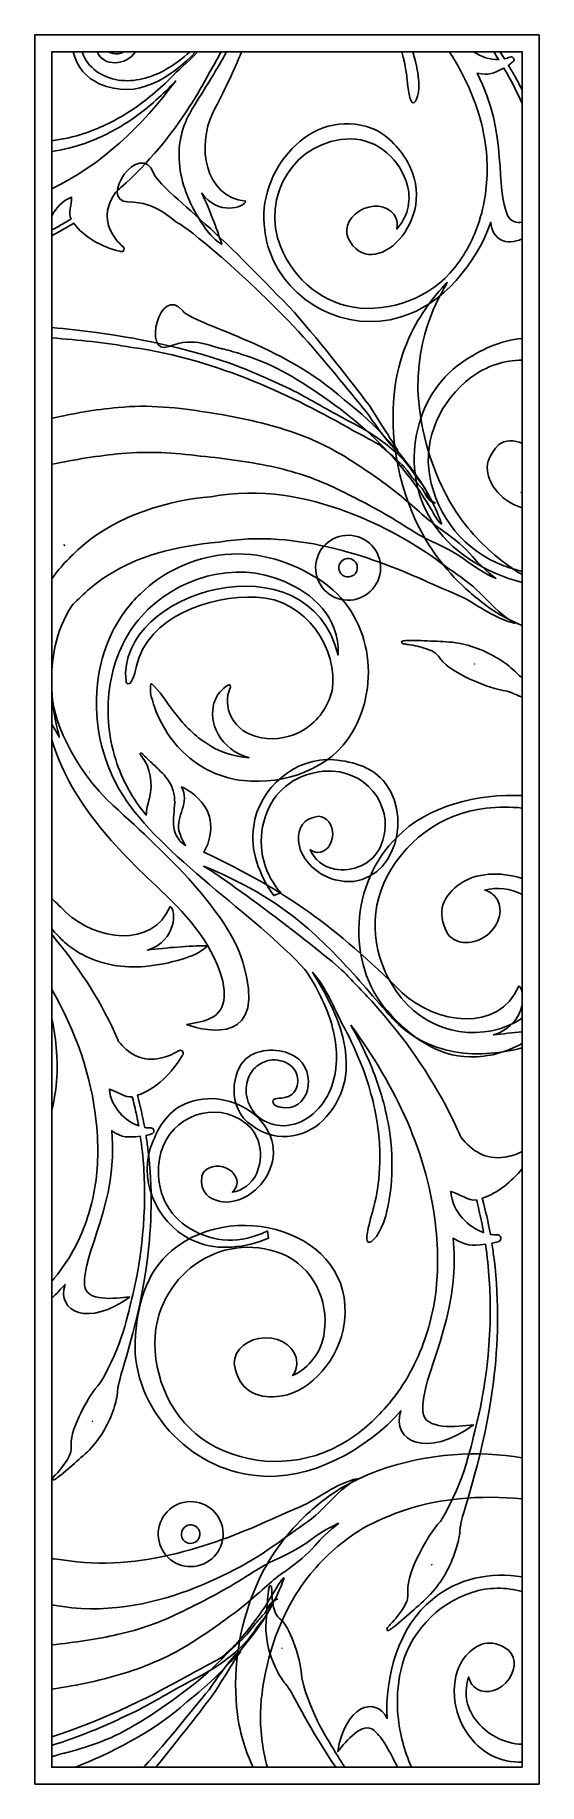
# Model space of a CAD drawing. Header units: centimetres. Extents: x -34 to 31, y -112 to 115.
import ezdxf

# ---------------------------------------------------------------- set-up
doc = ezdxf.new("R2010")
doc.units = ezdxf.units.CM
doc.header["$MEASUREMENT"] = 0
doc.layers.add('layer 1', color=7, linetype='Continuous')

msp = doc.modelspace()

# ---------------------------------------------------------------- linework, layer by layer
at = {"layer": 'layer 1', "color": 230}
for points, knots in [([(31.28188, 115.49374), (31.28188, 115.49374), (-34.28908, 115.49374), (-34.28908, 115.49374), (-34.28908, 115.49374), (-34.28908, 115.49374), (-34.28908, -111.8189), (-34.28908, -111.8189), (-34.28908, -111.8189), (-34.28908, -111.8189), (31.28188, -111.8189), (31.28188, -111.8189), (31.28188, -111.8189), (31.28188, -111.8189), (31.28188, 115.49374), (31.28188, 115.49374)], [0, 0, 0, 0, 0.2, 0.2, 0.2, 0.2, 0.4, 0.4, 0.4, 0.4, 0.6, 0.6, 0.6, 0.6, 1, 1, 1, 1]), ([(-13.13058, 113.30804), (-14.07455, 112.25644), (-15.12557, 111.434), (-16.35034, 110.19339), (-16.35034, 110.19339), (-18.05461, 108.46101), (-19.93673, 106.88849), (-21.85883, 105.63503), (-21.85883, 105.63503), (-23.77897, 104.37049), (-25.73435, 103.43705), (-27.50379, 102.82205), (-27.50379, 102.82205), (-29.33235, 102.18359), (-30.93046, 101.89052), (-32.10338, 101.75345), (-32.10338, 101.75345), (-32.10338, 101.75345), (-32.10338, 100.34872), (-32.10338, 100.34872), (-32.10338, 100.34872), (-30.83711, 100.52654), (-29.07291, 100.89543), (-27.07651, 101.67398), (-27.07651, 101.67398), (-25.24087, 102.38564), (-23.23708, 103.43899), (-21.30046, 104.81481), (-21.30046, 104.81481), (-19.42093, 106.1414), (-17.6124, 107.76133), (-15.98283, 109.52316), (-15.98283, 109.52316), (-20.33972, 103.65225), (-25.65435, 98.60084), (-32.10338, 95.48201), (-32.10338, 95.48201), (-32.10338, 95.48201), (-32.10338, 91.95091), (-32.10338, 91.95091), (-32.10338, 91.95091), (-31.60837, 92.97027), (-30.76655, 93.91184), (-29.53099, 94.42599), (-29.53099, 94.42599), (-29.46683, 93.50787), (-30.00481, 92.31973), (-29.58463, 91.58349), (-29.58463, 91.58349), (-29.89397, 91.3922), (-30.20666, 91.20686), (-30.516, 91.02702), (-30.516, 91.02702), (-31.04331, 90.7185), (-31.57328, 90.42384), (-32.10338, 90.14268), (-32.10338, 90.14268), (-32.10338, 90.14268), (-32.10338, 89.3974), (-32.10338, 89.3974), (-32.10338, 89.3974), (-31.13789, 89.91336), (-30.18317, 90.46597), (-29.24769, 91.05554), (-29.24769, 91.05554), (-27.90338, 89.15886), (-25.52788, 87.9324), (-23.25178, 87.38223), (-23.25178, 87.38223), (-23.19428, 87.3647), (-23.13579, 87.35269), (-23.07573, 87.33815), (-23.07573, 87.33815), (-22.71335, 87.25856), (-22.54251, 87.76053), (-22.80962, 87.96934), (-22.80962, 87.96934), (-23.50985, 88.52273), (-24.06074, 89.28914), (-24.45431, 90.08462), (-24.45431, 90.08462), (-25.33745, 91.87671), (-24.82751, 93.57043), (-23.82751, 95.03752), (-23.82751, 95.03752), (-23.58122, 95.24748), (-23.33995, 95.46071), (-23.09811, 95.67421), (-23.09811, 95.67421), (-19.53571, 98.83657), (-16.53602, 102.51764), (-14.16635, 106.20173), (-14.16635, 106.20173), (-13.19129, 107.70892), (-12.3182, 109.21178), (-11.53863, 110.68352), (-11.53863, 110.68352), (-11.36685, 110.97759), (-11.19555, 111.27422), (-11.02699, 111.57364), (-11.02699, 111.57364), (-10.70768, 112.14168), (-10.3918, 112.72029), (-10.08154, 113.30804), (-10.08154, 113.30804), (-10.08154, 113.30804), (-13.13058, 113.30804), (-13.13058, 113.30804)], [0, 0, 0, 0, 0.035714286, 0.035714286, 0.035714286, 0.035714286, 0.071428571, 0.071428571, 0.071428571, 0.071428571, 0.107142857, 0.107142857, 0.107142857, 0.107142857, 0.142857143, 0.142857143, 0.142857143, 0.142857143, 0.178571429, 0.178571429, 0.178571429, 0.178571429, 0.214285714, 0.214285714, 0.214285714, 0.214285714, 0.25, 0.25, 0.25, 0.25, 0.285714286, 0.285714286, 0.285714286, 0.285714286, 0.321428571, 0.321428571, 0.321428571, 0.321428571, 0.357142857, 0.357142857, 0.357142857, 0.357142857, 0.392857143, 0.392857143, 0.392857143, 0.392857143, 0.428571429, 0.428571429, 0.428571429, 0.428571429, 0.464285714, 0.464285714, 0.464285714, 0.464285714, 0.5, 0.5, 0.5, 0.5, 0.535714286, 0.535714286, 0.535714286, 0.535714286, 0.571428571, 0.571428571, 0.571428571, 0.571428571, 0.607142857, 0.607142857, 0.607142857, 0.607142857, 0.642857143, 0.642857143, 0.642857143, 0.642857143, 0.678571429, 0.678571429, 0.678571429, 0.678571429, 0.714285714, 0.714285714, 0.714285714, 0.714285714, 0.75, 0.75, 0.75, 0.75, 0.785714286, 0.785714286, 0.785714286, 0.785714286, 0.821428571, 0.821428571, 0.821428571, 0.821428571, 0.857142857, 0.857142857, 0.857142857, 0.857142857, 0.892857143, 0.892857143, 0.892857143, 0.892857143, 0.928571429, 0.928571429, 0.928571429, 0.928571429, 1, 1, 1, 1]), ([(-14.15166, 113.30804), (-15.08462, 112.4436), (-16.18418, 111.5856), (-17.46489, 110.89174), (-17.46489, 110.89174), (-19.20448, 109.9435), (-21.3516, 109.31932), (-23.44745, 109.63979), (-23.44745, 109.63979), (-25.50226, 109.94098), (-27.50713, 111.28385), (-28.10003, 113.17538), (-28.10003, 113.17538), (-28.11391, 113.2194), (-28.127, 113.26364), (-28.13934, 113.30804), (-28.13934, 113.30804), (-28.13934, 113.30804), (-29.30299, 113.30804), (-29.30299, 113.30804), (-29.30299, 113.30804), (-28.91709, 111.43065), (-27.56485, 109.88516), (-25.91479, 109.16496), (-25.91479, 109.16496), (-20.96367, 106.91398), (-16.51966, 110.05251), (-13.38844, 113.30804), (-13.38844, 113.30804), (-13.38844, 113.30804), (-14.15166, 113.30804), (-14.15166, 113.30804)], [0, 0, 0, 0, 0.111111111, 0.111111111, 0.111111111, 0.111111111, 0.222222222, 0.222222222, 0.222222222, 0.222222222, 0.333333333, 0.333333333, 0.333333333, 0.333333333, 0.444444444, 0.444444444, 0.444444444, 0.444444444, 0.555555556, 0.555555556, 0.555555556, 0.555555556, 0.666666667, 0.666666667, 0.666666667, 0.666666667, 0.777777778, 0.777777778, 0.777777778, 0.777777778, 1, 1, 1, 1]), ([(-22.7525, 113.30804), (-22.96748, 113.18452), (-23.21184, 113.09468), (-23.47677, 113.05737), (-23.47677, 113.05737), (-23.8933, 112.99437), (-24.36709, 113.0666), (-24.72588, 113.30804), (-24.72588, 113.30804), (-24.72588, 113.30804), (-26.19504, 113.30804), (-26.19504, 113.30804), (-26.19504, 113.30804), (-25.43378, 111.32708), (-22.41082, 111.48472), (-21.20944, 113.30804), (-21.20944, 113.30804), (-21.20944, 113.30804), (-22.7525, 113.30804), (-22.7525, 113.30804)], [0, 0, 0, 0, 0.166666667, 0.166666667, 0.166666667, 0.166666667, 0.333333333, 0.333333333, 0.333333333, 0.333333333, 0.5, 0.5, 0.5, 0.5, 0.666666667, 0.666666667, 0.666666667, 0.666666667, 1, 1, 1, 1]), ([(-9.35545, 113.30804), (-9.96406, 112.19811), (-10.61213, 111.10226), (-11.28138, 110.01051), (-11.28138, 110.01051), (-11.99693, 108.83916), (-12.73166, 107.66884), (-13.46303, 106.48096), (-13.46303, 106.48096), (-13.80821, 105.91841), (-14.23891, 105.23307), (-14.56357, 104.49227), (-14.56357, 104.49227), (-14.89261, 103.75879), (-15.15007, 102.98347), (-15.31077, 102.17242), (-15.31077, 102.17242), (-15.83879, 99.64823), (-15.42714, 96.97105), (-14.48793, 94.66149), (-14.48793, 94.66149), (-13.91473, 93.25737), (-13.22012, 91.96237), (-12.38543, 90.73722), (-12.38543, 90.73722), (-11.78047, 89.8492), (-11.17839, 89.02858), (-9.99628, 88.30599), (-9.99628, 88.30599), (-10.69316, 90.52454), (-11.60249, 92.79699), (-12.57701, 94.95273), (-12.57701, 94.95273), (-10.48654, 91.94072), (-7.03118, 93.0808), (-6.89486, 93.89706), (-6.89486, 93.89706), (-12.25622, 94.46312), (-13.2305, 101.13197), (-11.15723, 105.38881), (-11.15723, 105.38881), (-9.65639, 108.26597), (-8.42674, 110.82768), (-7.40504, 113.30804), (-7.40504, 113.30804), (-7.40504, 113.30804), (-9.35545, 113.30804), (-9.35545, 113.30804)], [0, 0, 0, 0, 0.076923077, 0.076923077, 0.076923077, 0.076923077, 0.153846154, 0.153846154, 0.153846154, 0.153846154, 0.230769231, 0.230769231, 0.230769231, 0.230769231, 0.307692308, 0.307692308, 0.307692308, 0.307692308, 0.384615385, 0.384615385, 0.384615385, 0.384615385, 0.461538462, 0.461538462, 0.461538462, 0.461538462, 0.538461538, 0.538461538, 0.538461538, 0.538461538, 0.615384615, 0.615384615, 0.615384615, 0.615384615, 0.692307692, 0.692307692, 0.692307692, 0.692307692, 0.769230769, 0.769230769, 0.769230769, 0.769230769, 0.846153846, 0.846153846, 0.846153846, 0.846153846, 1, 1, 1, 1]), ([(19.63051, 113.30804), (20.15717, 112.48659), (20.65199, 111.64201), (21.11196, 110.77335), (21.11196, 110.77335), (21.83537, 109.42201), (22.4691, 108.00555), (23.00886, 106.53266), (23.00886, 106.53266), (23.86134, 104.20206), (24.37136, 101.73523), (24.4983, 99.26396), (24.4983, 99.26396), (24.63362, 96.62006), (24.33447, 93.96502), (23.54445, 91.44543), (23.54445, 91.44543), (23.5301, 91.41759), (23.51987, 91.38168), (23.51548, 91.35305), (23.51548, 91.35305), (22.90959, 89.45646), (22.02988, 87.64096), (20.85013, 85.9697), (20.85013, 85.9697), (17.94795, 81.86139), (12.98581, 79.59784), (7.99273, 80.00906), (7.99273, 80.00906), (3.33716, 80.39476), (-0.57698, 83.67832), (-2.30727, 87.8993), (-2.30727, 87.8993), (-5.00077, 94.46439), (-0.45959, 101.96488), (6.78059, 101.97905), (6.78059, 101.97905), (10.36763, 101.97912), (13.31761, 99.22814), (14.17209, 95.87965), (14.17209, 95.87965), (14.71808, 93.74143), (14.09063, 91.70904), (12.76198, 90.26132), (12.76198, 90.26132), (12.87878, 90.74705), (12.85036, 91.25264), (12.64971, 91.72176), (12.64971, 91.72176), (12.06852, 93.10896), (10.2034, 93.65007), (8.4857, 92.92253), (8.4857, 92.92253), (6.77339, 92.2056), (5.8575, 90.49115), (6.44078, 89.09894), (6.44078, 89.09894), (9.4349, 82.86403), (18.56953, 91.48158), (14.15566, 99.01581), (14.15566, 99.01581), (13.0138, 100.96515), (11.37249, 102.65869), (9.58506, 103.34299), (9.58506, 103.34299), (1.60296, 106.39312), (-5.56881, 97.69266), (-4.4018, 90.15537), (-4.4018, 90.15537), (-4.29073, 89.17676), (-4.07128, 88.24335), (-3.75782, 87.36276), (-3.75782, 87.36276), (-1.39613, 80.72782), (6.28826, 76.6545), (13.21149, 78.82572), (13.21149, 78.82572), (18.67017, 80.26325), (23.27057, 86.02657), (24.99514, 91.14565), (24.99514, 91.14565), (25.18052, 88.92255), (26.98303, 88.02994), (29.09618, 89.00522), (29.09618, 89.00522), (29.09618, 89.00522), (29.09618, 91.16733), (29.09618, 91.16733), (29.09618, 91.16733), (28.28805, 91.05931), (27.59238, 91.23386), (27.23203, 91.96685), (27.23203, 91.96685), (25.49128, 95.50818), (27.31992, 102.66823), (23.23884, 110.52217), (23.23884, 110.52217), (24.83423, 110.21244), (25.27958, 110.46703), (26.70321, 111.20194), (26.70321, 111.20194), (27.62436, 109.64072), (28.41732, 108.08644), (29.09618, 106.58544), (29.09618, 106.58544), (29.09618, 106.58544), (29.09618, 108.32222), (29.09618, 108.32222), (29.09618, 108.32222), (28.79775, 108.91257), (28.48506, 109.50171), (28.15743, 110.08811), (28.15743, 110.08811), (27.8836, 110.58077), (27.5979, 111.07171), (27.30299, 111.55673), (27.30299, 111.55673), (27.48512, 111.68131), (27.66444, 111.81631), (27.83402, 111.96123), (27.83402, 111.96123), (27.85666, 111.98368), (27.88194, 112.0044), (27.90825, 112.02789), (27.90825, 112.02789), (28.22302, 112.30948), (27.86896, 112.78905), (27.50074, 112.62685), (27.50074, 112.62685), (27.26328, 112.52282), (27.02776, 112.44556), (26.79144, 112.38969), (26.79144, 112.38969), (26.59573, 112.69726), (26.39615, 113.00347), (26.19274, 113.30804), (26.19274, 113.30804), (26.19274, 113.30804), (25.38534, 113.30804), (25.38534, 113.30804), (25.38534, 113.30804), (25.61155, 112.96885), (25.8318, 112.62873), (26.0461, 112.28842), (26.0461, 112.28842), (24.89146, 112.23712), (23.75077, 112.66309), (22.75351, 113.30804), (22.75351, 113.30804), (22.75351, 113.30804), (19.63051, 113.30804), (19.63051, 113.30804)], [0, 0, 0, 0, 0.025641026, 0.025641026, 0.025641026, 0.025641026, 0.051282051, 0.051282051, 0.051282051, 0.051282051, 0.076923077, 0.076923077, 0.076923077, 0.076923077, 0.102564103, 0.102564103, 0.102564103, 0.102564103, 0.128205128, 0.128205128, 0.128205128, 0.128205128, 0.153846154, 0.153846154, 0.153846154, 0.153846154, 0.179487179, 0.179487179, 0.179487179, 0.179487179, 0.205128205, 0.205128205, 0.205128205, 0.205128205, 0.230769231, 0.230769231, 0.230769231, 0.230769231, 0.256410256, 0.256410256, 0.256410256, 0.256410256, 0.282051282, 0.282051282, 0.282051282, 0.282051282, 0.307692308, 0.307692308, 0.307692308, 0.307692308, 0.333333333, 0.333333333, 0.333333333, 0.333333333, 0.358974359, 0.358974359, 0.358974359, 0.358974359, 0.384615385, 0.384615385, 0.384615385, 0.384615385, 0.41025641, 0.41025641, 0.41025641, 0.41025641, 0.435897436, 0.435897436, 0.435897436, 0.435897436, 0.461538462, 0.461538462, 0.461538462, 0.461538462, 0.487179487, 0.487179487, 0.487179487, 0.487179487, 0.512820513, 0.512820513, 0.512820513, 0.512820513, 0.538461538, 0.538461538, 0.538461538, 0.538461538, 0.564102564, 0.564102564, 0.564102564, 0.564102564, 0.58974359, 0.58974359, 0.58974359, 0.58974359, 0.615384615, 0.615384615, 0.615384615, 0.615384615, 0.641025641, 0.641025641, 0.641025641, 0.641025641, 0.666666667, 0.666666667, 0.666666667, 0.666666667, 0.692307692, 0.692307692, 0.692307692, 0.692307692, 0.717948718, 0.717948718, 0.717948718, 0.717948718, 0.743589744, 0.743589744, 0.743589744, 0.743589744, 0.769230769, 0.769230769, 0.769230769, 0.769230769, 0.794871795, 0.794871795, 0.794871795, 0.794871795, 0.820512821, 0.820512821, 0.820512821, 0.820512821, 0.846153846, 0.846153846, 0.846153846, 0.846153846, 0.871794872, 0.871794872, 0.871794872, 0.871794872, 0.897435897, 0.897435897, 0.897435897, 0.897435897, 0.923076923, 0.923076923, 0.923076923, 0.923076923, 0.948717949, 0.948717949, 0.948717949, 0.948717949, 1, 1, 1, 1]), ([(13.42022, 113.30804), (13.98093, 111.3478), (14.07618, 109.98163), (14.11509, 109.71296), (14.11509, 109.71296), (14.31289, 108.05978), (14.50152, 106.72401), (14.89701, 106.65593), (14.89701, 106.65593), (15.31657, 106.58381), (15.8152, 108.07245), (15.59655, 109.87889), (15.59655, 109.87889), (15.55958, 110.15265), (15.42375, 111.45497), (14.86348, 113.30804), (14.86348, 113.30804), (14.86348, 113.30804), (13.42022, 113.30804), (13.42022, 113.30804)], [0, 0, 0, 0, 0.166666667, 0.166666667, 0.166666667, 0.166666667, 0.333333333, 0.333333333, 0.333333333, 0.333333333, 0.5, 0.5, 0.5, 0.5, 0.666666667, 0.666666667, 0.666666667, 0.666666667, 1, 1, 1, 1]), ([(12.95126, 61.47864), (12.90505, 61.44117), (11.42325, 63.88086), (9.20642, 67.33448), (9.20642, 67.33448), (6.66693, 70.63552), (3.24613, 75.07627), (-0.52961, 79.4257), (-0.52961, 79.4257), (-4.49622, 83.53012), (-8.61951, 87.78822), (-12.12864, 90.92328), (-12.12864, 90.92328), (-15.63776, 94.11767), (-18.40914, 96.35063), (-18.83216, 97.50457), (-18.83216, 97.50457), (-20.62788, 102.02709), (-26.14437, 93.89071), (-22.18597, 93.80977), (-22.18597, 93.80977), (-18.22292, 93.72117), (-16.7928, 91.64791), (-15.49557, 90.92902), (-15.49557, 90.92902), (-14.77504, 90.6821), (-6.79097, 84.30452), (-0.02921, 76.96797), (-0.02921, 76.96797), (3.39215, 73.23927), (6.44626, 69.3402), (8.83262, 66.48297), (8.83262, 66.48297), (10.91245, 63.49667), (12.55942, 61.29023), (12.95126, 61.47864)], [0, 0, 0, 0, 0.1, 0.1, 0.1, 0.1, 0.2, 0.2, 0.2, 0.2, 0.3, 0.3, 0.3, 0.3, 0.4, 0.4, 0.4, 0.4, 0.5, 0.5, 0.5, 0.5, 0.6, 0.6, 0.6, 0.6, 0.7, 0.7, 0.7, 0.7, 0.8, 0.8, 0.8, 0.8, 1, 1, 1, 1]), ([(18.62417, 51.95288), (18.57522, 51.92745), (17.88641, 54.37862), (15.76967, 57.60118), (15.76967, 57.60118), (13.60589, 60.77041), (10.22774, 64.81741), (5.95351, 68.05802), (5.95351, 68.05802), (-2.11779, 75.42273), (-13.69712, 77.84108), (-15.06025, 79.65841), (-15.06025, 79.65841), (-18.0635, 83.22961), (-20.37822, 73.67623), (-16.86143, 75.01967), (-16.86143, 75.01967), (-13.33344, 76.35928), (-11.43053, 74.94065), (-10.05892, 74.74458), (-10.05892, 74.74458), (-9.72259, 74.66638), (-7.23669, 74.08996), (-3.95452, 72.71726), (-3.95452, 72.71726), (-0.9138, 71.36835), (3.19062, 68.64975), (6.761, 65.83846), (6.761, 65.83846), (10.30021, 63.03782), (13.41831, 59.50518), (15.35813, 56.78932), (15.35813, 56.78932), (17.31272, 54.02533), (18.18802, 51.9001), (18.62417, 51.95288)], [0, 0, 0, 0, 0.1, 0.1, 0.1, 0.1, 0.2, 0.2, 0.2, 0.2, 0.3, 0.3, 0.3, 0.3, 0.4, 0.4, 0.4, 0.4, 0.5, 0.5, 0.5, 0.5, 0.6, 0.6, 0.6, 0.6, 0.7, 0.7, 0.7, 0.7, 0.8, 0.8, 0.8, 0.8, 1, 1, 1, 1]), ([(19.33075, 83.3852), (19.34853, 83.36988), (18.29932, 82.37317), (16.74095, 80.22553), (16.74095, 80.22553), (15.22825, 78.09265), (13.17522, 74.58817), (12.51867, 69.63771), (12.51867, 69.63771), (11.93951, 64.7362), (12.38496, 58.78082), (15.13008, 52.61216), (15.13008, 52.61216), (16.50168, 49.55039), (18.58452, 46.58022), (21.22519, 44.01502), (21.22519, 44.01502), (22.63343, 42.70002), (23.83659, 41.66558), (25.75345, 40.42386), (25.75345, 40.42386), (26.82327, 39.81349), (27.94028, 39.24612), (29.09618, 38.72965), (29.09618, 38.72965), (29.09618, 38.72965), (29.09618, 45.371), (29.09618, 45.371), (29.09618, 45.371), (28.94825, 45.44817), (28.8009, 45.52628), (28.65416, 45.60538), (28.65416, 45.60538), (27.66483, 46.21763), (26.18877, 47.30293), (25.12507, 48.23648), (25.12507, 48.23648), (22.8727, 50.22607), (21.01682, 52.47926), (19.63975, 54.91457), (19.63975, 54.91457), (16.8897, 59.76413), (15.68873, 65.13953), (15.51728, 69.46818), (15.51728, 69.46818), (15.45411, 78.33766), (19.66217, 83.39832), (19.33075, 83.3852)], [0, 0, 0, 0, 0.076923077, 0.076923077, 0.076923077, 0.076923077, 0.153846154, 0.153846154, 0.153846154, 0.153846154, 0.230769231, 0.230769231, 0.230769231, 0.230769231, 0.307692308, 0.307692308, 0.307692308, 0.307692308, 0.384615385, 0.384615385, 0.384615385, 0.384615385, 0.461538462, 0.461538462, 0.461538462, 0.461538462, 0.538461538, 0.538461538, 0.538461538, 0.538461538, 0.615384615, 0.615384615, 0.615384615, 0.615384615, 0.692307692, 0.692307692, 0.692307692, 0.692307692, 0.769230769, 0.769230769, 0.769230769, 0.769230769, 0.846153846, 0.846153846, 0.846153846, 0.846153846, 1, 1, 1, 1]), ([(17.79508, 54.698), (17.60476, 54.60831), (16.81259, 55.33294), (16.71087, 55.96214), (16.71087, 55.96214), (16.53286, 56.65724), (15.90913, 57.26785), (15.02836, 58.43765), (15.02836, 58.43765), (13.5966, 60.81553), (10.72405, 63.22541), (6.46322, 65.33914), (6.46322, 65.33914), (4.40116, 66.43293), (2.09793, 67.77062), (-0.20257, 69.04625), (-0.20257, 69.04625), (-2.65483, 70.22097), (-5.26022, 71.43234), (-8.03461, 72.49221), (-8.03461, 72.49221), (-13.57844, 74.57505), (-19.90051, 75.93435), (-26.29039, 76.83973), (-26.29039, 76.83973), (-28.21946, 77.08487), (-30.16112, 77.29556), (-32.10338, 77.46531), (-32.10338, 77.46531), (-32.10338, 77.46531), (-32.10338, 76.12197), (-32.10338, 76.12197), (-32.10338, 76.12197), (-28.642, 75.8707), (-25.09499, 75.49425), (-21.68092, 74.89443), (-21.68092, 74.89443), (-10.26811, 73.26743), (-0.56352, 68.43674), (7.07382, 64.11192), (7.07382, 64.11192), (8.02815, 63.62464), (8.89388, 63.12724), (9.74457, 62.66867), (9.74457, 62.66867), (9.74457, 62.66867), (10.37294, 62.32851), (10.37294, 62.32851), (10.37294, 62.32851), (10.37294, 62.32851), (10.52908, 62.24647), (10.52908, 62.24647), (10.52908, 62.24647), (10.12411, 62.55656), (10.49627, 62.25878), (10.44076, 62.29733), (10.44076, 62.29733), (10.44076, 62.29733), (10.71475, 62.05424), (10.71475, 62.05424), (10.71475, 62.05424), (11.07925, 61.72939), (11.43829, 61.43735), (11.76697, 61.16035), (11.76697, 61.16035), (13.19518, 60.00722), (13.86129, 59.26591), (14.74288, 58.03541), (14.74288, 58.03541), (15.15742, 57.55606), (15.53615, 57.12456), (15.87166, 56.75541), (15.87166, 56.75541), (16.21347, 56.40294), (16.22113, 56.31461), (16.45274, 55.90745), (16.45274, 55.90745), (16.67122, 55.34607), (17.35702, 54.5848), (17.79508, 54.698)], [0, 0, 0, 0, 0.047619048, 0.047619048, 0.047619048, 0.047619048, 0.095238095, 0.095238095, 0.095238095, 0.095238095, 0.142857143, 0.142857143, 0.142857143, 0.142857143, 0.19047619, 0.19047619, 0.19047619, 0.19047619, 0.238095238, 0.238095238, 0.238095238, 0.238095238, 0.285714286, 0.285714286, 0.285714286, 0.285714286, 0.333333333, 0.333333333, 0.333333333, 0.333333333, 0.380952381, 0.380952381, 0.380952381, 0.380952381, 0.428571429, 0.428571429, 0.428571429, 0.428571429, 0.476190476, 0.476190476, 0.476190476, 0.476190476, 0.523809524, 0.523809524, 0.523809524, 0.523809524, 0.571428571, 0.571428571, 0.571428571, 0.571428571, 0.619047619, 0.619047619, 0.619047619, 0.619047619, 0.666666667, 0.666666667, 0.666666667, 0.666666667, 0.714285714, 0.714285714, 0.714285714, 0.714285714, 0.761904762, 0.761904762, 0.761904762, 0.761904762, 0.80952381, 0.80952381, 0.80952381, 0.80952381, 0.857142857, 0.857142857, 0.857142857, 0.857142857, 0.904761905, 0.904761905, 0.904761905, 0.904761905, 1, 1, 1, 1]), ([(29.09618, 45.77629), (28.29511, 45.96933), (27.50068, 46.2111), (26.71615, 46.50417), (26.71615, 46.50417), (21.67982, 48.38764), (17.99061, 52.90227), (17.05826, 58.17609), (17.05826, 58.17609), (16.19125, 63.094), (18.52175, 68.03334), (22.41513, 70.96973), (22.41513, 70.96973), (24.43821, 72.49652), (26.78877, 73.21559), (29.09618, 73.21868), (29.09618, 73.21868), (29.09618, 73.21868), (29.09618, 76.0547), (29.09618, 76.0547), (29.09618, 76.0547), (26.32511, 75.86085), (23.66823, 74.5855), (21.20416, 72.90324), (21.20416, 72.90324), (14.98681, 68.65832), (13.12679, 59.02619), (17.25368, 52.45905), (17.25368, 52.45905), (19.54692, 48.40377), (24.36674, 45.57914), (29.09618, 44.32178), (29.09618, 44.32178), (29.09618, 44.32178), (29.09618, 45.77629), (29.09618, 45.77629)], [0, 0, 0, 0, 0.1, 0.1, 0.1, 0.1, 0.2, 0.2, 0.2, 0.2, 0.3, 0.3, 0.3, 0.3, 0.4, 0.4, 0.4, 0.4, 0.5, 0.5, 0.5, 0.5, 0.6, 0.6, 0.6, 0.6, 0.7, 0.7, 0.7, 0.7, 0.8, 0.8, 0.8, 0.8, 1, 1, 1, 1]), ([(-32.10338, 59.71114), (-29.1059, 60.30893), (-26.06421, 60.82962), (-22.98771, 61.0887), (-22.98771, 61.0887), (-19.42007, 61.4316), (-16.34708, 61.19617), (-12.75045, 60.77588), (-12.75045, 60.77588), (-9.3064, 60.41521), (-6.074, 59.99492), (-3.09535, 59.31377), (-3.09535, 59.31377), (-0.10851, 58.65175), (2.59615, 57.69934), (4.98141, 56.49345), (4.98141, 56.49345), (7.65681, 55.21591), (9.8698, 54.06388), (11.96112, 52.80986), (11.96112, 52.80986), (13.93266, 51.66439), (15.9403, 50.20611), (17.76035, 49.47519), (17.76035, 49.47519), (19.47486, 48.66497), (20.97362, 47.86049), (21.93833, 47.08418), (21.93833, 47.08418), (24.25196, 45.33495), (25.68481, 44.92314), (25.66595, 44.84794), (25.66595, 44.84794), (25.73485, 44.87993), (24.33864, 45.75797), (22.6296, 47.71912), (22.6296, 47.71912), (21.66981, 48.8799), (20.34715, 49.93676), (18.72863, 51.10875), (18.72863, 51.10875), (17.07373, 52.15632), (15.72182, 53.61816), (13.68793, 55.26677), (13.68793, 55.26677), (11.79349, 56.84865), (9.44487, 58.51968), (7.08585, 60.01844), (7.08585, 60.01844), (4.52257, 61.73868), (1.50811, 63.16963), (-1.74563, 64.19559), (-1.74563, 64.19559), (-4.99826, 65.24699), (-8.48114, 65.93826), (-12.00996, 66.47449), (-12.00996, 66.47449), (-15.36842, 67.04627), (-19.60464, 67.48323), (-23.47855, 67.07552), (-23.47855, 67.07552), (-26.50387, 66.81056), (-29.37255, 66.29655), (-32.10338, 65.67421), (-32.10338, 65.67421), (-32.10338, 65.67421), (-32.10338, 59.71114), (-32.10338, 59.71114)], [0, 0, 0, 0, 0.055555556, 0.055555556, 0.055555556, 0.055555556, 0.111111111, 0.111111111, 0.111111111, 0.111111111, 0.166666667, 0.166666667, 0.166666667, 0.166666667, 0.222222222, 0.222222222, 0.222222222, 0.222222222, 0.277777778, 0.277777778, 0.277777778, 0.277777778, 0.333333333, 0.333333333, 0.333333333, 0.333333333, 0.388888889, 0.388888889, 0.388888889, 0.388888889, 0.444444444, 0.444444444, 0.444444444, 0.444444444, 0.5, 0.5, 0.5, 0.5, 0.555555556, 0.555555556, 0.555555556, 0.555555556, 0.611111111, 0.611111111, 0.611111111, 0.611111111, 0.666666667, 0.666666667, 0.666666667, 0.666666667, 0.722222222, 0.722222222, 0.722222222, 0.722222222, 0.777777778, 0.777777778, 0.777777778, 0.777777778, 0.833333333, 0.833333333, 0.833333333, 0.833333333, 0.888888889, 0.888888889, 0.888888889, 0.888888889, 1, 1, 1, 1]), ([(29.09618, 55.96014), (29.04857, 55.98383), (29.00115, 56.00795), (28.95406, 56.03279), (28.95406, 56.03279), (29.0016, 56.0338), (29.04899, 56.03606), (29.09618, 56.03954), (29.09618, 56.03954), (29.09618, 56.03954), (29.09618, 62.38696), (29.09618, 62.38696), (29.09618, 62.38696), (28.05129, 62.91033), (26.8806, 62.90087), (26.03377, 62.25185), (26.03377, 62.25185), (23.71029, 59.88534), (24.45761, 57.75786), (25.92896, 56.03621), (25.92896, 56.03621), (26.70093, 55.13276), (27.8122, 54.4569), (29.09618, 54.04396), (29.09618, 54.04396), (29.09618, 54.04396), (29.09618, 55.96014), (29.09618, 55.96014)], [0, 0, 0, 0, 0.125, 0.125, 0.125, 0.125, 0.25, 0.25, 0.25, 0.25, 0.375, 0.375, 0.375, 0.375, 0.5, 0.5, 0.5, 0.5, 0.625, 0.625, 0.625, 0.625, 0.75, 0.75, 0.75, 0.75, 1, 1, 1, 1]), ([(-32.10338, 32.58983), (-32.04635, 33.6885), (-31.91158, 34.86986), (-31.66579, 36.11873), (-31.66579, 36.11873), (-31.28652, 37.84937), (-30.55232, 39.61774), (-29.5001, 41.31885), (-29.5001, 41.31885), (-28.49737, 42.37298), (-26.60567, 44.17335), (-24.78589, 45.28217), (-24.78589, 45.28217), (-20.80972, 47.75494), (-16.38017, 49.05873), (-10.28889, 49.57964), (-10.28889, 49.57964), (-0.08116, 51.36771), (10.28982, 47.34422), (16.91049, 44.3541), (16.91049, 44.3541), (18.59108, 43.56657), (20.44696, 42.84495), (21.58777, 42.28739), (21.58777, 42.28739), (22.85109, 41.60159), (23.98261, 40.82911), (24.94733, 40.30901), (24.94733, 40.30901), (26.9011, 39.23519), (28.1286, 39.07222), (28.10782, 39.04296), (28.10782, 39.04296), (28.12559, 39.06839), (27.02333, 39.60434), (25.50215, 41.06646), (25.50215, 41.06646), (24.72392, 41.79464), (23.88363, 42.76018), (22.67308, 43.84549), (22.67308, 43.84549), (21.2807, 44.96661), (20.01273, 45.77847), (18.4076, 46.95621), (18.4076, 46.95621), (15.2977, 49.29417), (11.08308, 51.721), (6.16379, 53.56949), (6.16379, 53.56949), (1.21224, 55.41388), (-4.93236, 56.69689), (-11.41002, 55.47705), (-11.41002, 55.47705), (-16.95468, 55.09532), (-23.53406, 52.94576), (-27.76098, 49.38276), (-27.76098, 49.38276), (-29.51832, 47.90552), (-30.84696, 46.56635), (-32.10338, 44.79754), (-32.10338, 44.79754), (-32.10338, 44.79754), (-32.10338, 32.58983), (-32.10338, 32.58983)], [0, 0, 0, 0, 0.058823529, 0.058823529, 0.058823529, 0.058823529, 0.117647059, 0.117647059, 0.117647059, 0.117647059, 0.176470588, 0.176470588, 0.176470588, 0.176470588, 0.235294118, 0.235294118, 0.235294118, 0.235294118, 0.294117647, 0.294117647, 0.294117647, 0.294117647, 0.352941176, 0.352941176, 0.352941176, 0.352941176, 0.411764706, 0.411764706, 0.411764706, 0.411764706, 0.470588235, 0.470588235, 0.470588235, 0.470588235, 0.529411765, 0.529411765, 0.529411765, 0.529411765, 0.588235294, 0.588235294, 0.588235294, 0.588235294, 0.647058824, 0.647058824, 0.647058824, 0.647058824, 0.705882353, 0.705882353, 0.705882353, 0.705882353, 0.764705882, 0.764705882, 0.764705882, 0.764705882, 0.823529412, 0.823529412, 0.823529412, 0.823529412, 0.882352941, 0.882352941, 0.882352941, 0.882352941, 1, 1, 1, 1]), ([(-22.83436, 16.65994), (-18.07382, 9.00425), (-5.50504, 0.99152), (0.82239, -5.94583), (0.82239, -5.94583), (1.25947, -6.58991), (1.72036, -7.32725), (2.1898, -8.13982), (2.1898, -8.13982), (3.16546, -9.88571), (4.14779, -12.02883), (4.63789, -14.4647), (4.63789, -14.4647), (5.12933, -16.87551), (5.08756, -19.65195), (3.94305, -22.02316), (3.94305, -22.02316), (2.83641, -24.35268), (0.51128, -26.24316), (-1.95036, -26.25739), (-1.95036, -26.25739), (-3.1478, -26.26633), (-4.33119, -25.84151), (-5.18424, -25.14115), (-5.18424, -25.14115), (-6.04555, -24.43913), (-6.57043, -23.44341), (-6.74338, -22.48536), (-6.74338, -22.48536), (-6.92168, -21.51086), (-6.75758, -20.57691), (-6.42046, -19.83294), (-6.42046, -19.83294), (-6.08954, -19.08906), (-5.56228, -18.56686), (-5.04928, -18.24711), (-5.04928, -18.24711), (-3.9986, -17.60685), (-3.14495, -17.72914), (-2.9793, -17.71792), (-2.9793, -17.71792), (-2.26692, -17.7917), (-1.21017, -18.00887), (-0.5341, -18.98716), (-0.5341, -18.98716), (-0.20972, -19.46818), (-0.01581, -20.12871), (-0.12473, -20.81205), (-0.12473, -20.81205), (-0.22582, -21.49083), (-0.63905, -22.2019), (-1.31391, -22.45521), (-1.31391, -22.45521), (-1.98062, -22.70568), (-2.44751, -22.67403), (-2.79018, -22.73431), (-2.79018, -22.73431), (-3.13083, -22.77403), (-3.36679, -22.87035), (-3.36656, -23.09993), (-3.36656, -23.09993), (-3.37641, -23.31231), (-3.11253, -23.70864), (-2.40354, -23.86157), (-2.40354, -23.86157), (1.40439, -24.74115), (2.65527, -19.1656), (-0.51799, -17.23097), (-0.51799, -17.23097), (-2.36522, -16.10483), (-5.19118, -16.14968), (-6.87137, -17.58729), (-6.87137, -17.58729), (-8.56531, -19.03692), (-9.50063, -23.90598), (-6.04774, -26.25496), (-6.04774, -26.25496), (-2.73887, -28.74705), (1.41808, -27.6748), (3.60724, -25.12534), (3.60724, -25.12534), (8.86673, -19.18483), (5.04225, -11.3631), (1.80361, -6.32785), (1.80361, -6.32785), (3.79457, -8.57532), (4.36778, -10.59981), (5.87323, -13.39619), (5.87323, -13.39619), (7.30851, -16.05093), (8.48908, -18.85852), (9.27635, -21.5973), (9.27635, -21.5973), (10.07745, -24.33778), (10.47274, -26.99932), (10.55773, -29.32415), (10.55773, -29.32415), (10.73503, -33.99155), (9.6829, -37.15277), (9.5678, -37.61921), (9.5678, -37.61921), (9.03847, -39.55669), (8.64302, -41.13522), (9.05412, -41.39084), (9.05412, -41.39084), (9.49024, -41.66183), (10.72334, -40.22437), (11.29888, -38.10621), (11.29888, -38.10621), (11.4292, -37.59909), (12.43967, -34.14341), (12.07639, -29.23542), (12.07639, -29.23542), (11.90077, -26.79681), (11.38093, -24.03405), (10.45367, -21.23349), (10.45367, -21.23349), (9.56405, -18.51858), (8.30033, -15.78112), (6.80292, -13.20424), (6.80292, -13.20424), (12.61999, -21.10923), (16.8926, -29.99366), (17.86917, -39.60998), (17.86917, -39.60998), (18.06428, -41.44866), (18.12969, -43.31946), (18.06433, -45.21058), (18.06433, -45.21058), (17.9592, -48.20239), (17.40952, -51.19094), (16.42968, -54.01051), (16.42968, -54.01051), (15.3808, -57.0269), (13.84133, -59.85858), (11.81474, -62.31596), (11.81474, -62.31596), (11.78605, -62.34054), (11.75827, -62.37603), (11.74042, -62.40606), (11.74042, -62.40606), (10.20234, -64.25077), (8.39502, -65.88051), (6.31792, -67.21293), (6.31792, -67.21293), (1.20949, -70.48729), (-5.36384, -70.76476), (-10.75774, -68.03876), (-10.75774, -68.03876), (-15.78594, -65.49446), (-18.67015, -60.04797), (-18.68807, -54.54494), (-18.68807, -54.54494), (-18.71848, -45.98494), (-10.23854, -39.66323), (-2.14007, -42.93384), (-2.14007, -42.93384), (1.86897, -44.56193), (3.91737, -48.97555), (3.35241, -53.10586), (3.35241, -53.10586), (2.99214, -55.74351), (1.36834, -57.73016), (-0.77373, -58.7451), (-0.77373, -58.7451), (-0.42273, -58.25527), (-0.22503, -57.67725), (-0.23632, -57.06191), (-0.23632, -57.06191), (-0.2562, -55.24766), (-2.09518, -53.79627), (-4.34524, -53.82982), (-4.34524, -53.82982), (-6.58442, -53.85382), (-8.38624, -55.35428), (-8.36631, -57.17504), (-8.36631, -57.17504), (-7.80088, -60.87458), (-5.37391, -61.63896), (-2.82357, -61.47494), (-2.82357, -61.47494), (0.89478, -61.23607), (4.79844, -57.44329), (5.78517, -52.80874), (5.78517, -52.80874), (8.35903, -40.71809), (-7.71401, -35.20357), (-16.46839, -42.47791), (-16.46839, -42.47791), (-19.92623, -45.35125), (-21.05227, -49.74689), (-21.25361, -54.33055), (-21.25361, -54.33055), (-21.62622, -62.81762), (-14.18533, -71.0143), (-5.46208, -71.73015), (-5.46208, -71.73015), (1.2913, -72.60124), (9.04898, -68.24803), (13.29998, -63.3095), (13.29998, -63.3095), (12.03456, -67.36331), (16.77278, -69.54401), (22.73899, -65.15372), (22.73899, -65.15372), (20.58636, -65.35526), (16.35083, -65.905), (16.17284, -63.40705), (16.17284, -63.40705), (15.83475, -58.65889), (21.12852, -51.48654), (20.13229, -40.85615), (20.13229, -40.85615), (21.77473, -41.92644), (22.38805, -41.84407), (24.31275, -41.66889), (24.31275, -41.66889), (24.78044, -44.8214), (24.95044, -47.83391), (24.93668, -50.56568), (24.93668, -50.56568), (24.84994, -58.58916), (23.35245, -64.10355), (23.20728, -64.8438), (23.20728, -64.8438), (22.46563, -67.64021), (21.76686, -72.1487), (18.46276, -77.69287), (18.46276, -77.69287), (17.42413, -78.76302), (16.57529, -80.19993), (15.86471, -81.583), (15.86471, -81.583), (15.13945, -83.00435), (14.3425, -84.71895), (14.20066, -86.23311), (14.20066, -86.23311), (14.19719, -86.24185), (14.19733, -86.24586), (14.20031, -86.25563), (14.20031, -86.25563), (14.19887, -86.262), (14.19683, -86.26833), (14.19582, -86.27764), (14.19582, -86.27764), (14.16622, -86.78635), (14.28995, -87.2336), (14.16273, -87.769), (14.16273, -87.769), (14.06649, -88.1844), (13.82666, -88.60785), (13.59589, -88.97814), (13.59589, -88.97814), (13.13992, -89.71242), (12.58223, -90.38655), (12.01666, -91.01738), (12.01666, -91.01738), (11.90661, -91.1327), (11.76024, -91.25859), (11.64592, -91.39998), (11.64592, -91.39998), (11.59393, -91.45802), (11.55004, -91.51972), (11.51746, -91.58237), (11.51746, -91.58237), (11.42319, -91.76581), (11.56164, -91.90155), (11.7144, -91.8493), (11.7144, -91.8493), (11.74576, -91.84213), (11.78219, -91.82493), (11.81687, -91.80482), (11.81687, -91.80482), (12.01353, -91.70283), (12.22399, -91.51359), (12.39434, -91.3795), (12.39434, -91.3795), (13.28317, -90.69103), (14.14676, -89.93742), (14.99942, -89.17196), (14.99942, -89.17196), (15.83982, -88.41724), (16.70186, -87.70599), (17.46889, -86.81583), (17.46889, -86.81583), (18.86198, -85.1875), (19.91761, -83.16818), (20.53814, -81.09472), (20.53814, -81.09472), (20.77217, -80.32293), (20.99256, -79.35875), (21.01026, -78.50893), (21.01026, -78.50893), (21.04834, -78.34867), (21.08105, -78.18761), (21.1139, -78.02024), (21.1139, -78.02024), (21.45923, -76.00686), (24.11851, -69.17467), (25.35257, -59.54587), (25.35257, -59.54587), (25.95253, -54.74414), (26.13854, -49.25131), (25.43251, -43.57388), (25.43251, -43.57388), (25.35008, -42.89892), (25.2536, -42.22059), (25.14414, -41.54461), (25.14414, -41.54461), (25.40427, -41.48802), (25.66591, -41.41858), (25.92124, -41.33358), (25.92124, -41.33358), (25.95676, -41.31876), (25.99439, -41.30704), (26.03445, -41.29276), (26.03445, -41.29276), (26.51408, -41.12095), (26.33609, -40.42425), (25.85094, -40.43835), (25.85094, -40.43835), (25.53827, -40.44685), (25.24, -40.42621), (24.95049, -40.38144), (24.95049, -40.38144), (24.66368, -38.81346), (24.31214, -37.24231), (23.89026, -35.68403), (23.89026, -35.68403), (25.90894, -35.01817), (27.69998, -33.55619), (29.09618, -31.83299), (29.09618, -31.83299), (29.09618, -31.83299), (29.09618, -29.63495), (29.09618, -29.63495), (29.09618, -29.63495), (28.37101, -29.98952), (27.57482, -30.21992), (26.79045, -30.34769), (26.79045, -30.34769), (24.341, -30.74272), (22.51628, -29.51986), (21.1392, -27.7979), (21.1392, -27.7979), (20.97977, -27.42895), (20.81461, -27.06483), (20.64934, -26.69989), (20.64934, -26.69989), (18.19395, -21.31798), (14.91767, -16.41499), (11.40806, -12.25881), (11.40806, -12.25881), (9.97437, -10.55178), (8.50854, -8.9674), (7.04562, -7.50542), (7.04562, -7.50542), (6.75917, -7.19428), (6.46945, -6.8828), (6.17552, -6.57348), (6.17552, -6.57348), (3.91629, -4.19995), (-10.00166, 6.23696), (-12.35706, 7.4692), (-12.35706, 7.4692), (-7.6389, 5.54515), (-3.04347, 3.04402), (0.82275, -0.28568), (0.82275, -0.28568), (3.37383, -2.44529), (5.68494, -4.89107), (7.93839, -7.44538), (7.93839, -7.44538), (9.06805, -8.72187), (10.18952, -10.02072), (11.33303, -11.32206), (11.33303, -11.32206), (11.87497, -11.93687), (12.53155, -12.69801), (13.29263, -13.35349), (13.29263, -13.35349), (14.04339, -14.01156), (14.86991, -14.59983), (15.77417, -15.08629), (15.77417, -15.08629), (18.57815, -16.63336), (21.90642, -17.12075), (24.99054, -16.84775), (24.99054, -16.84775), (26.3997, -16.72117), (27.76067, -16.49075), (29.09618, -16.15325), (29.09618, -16.15325), (29.09618, -16.15325), (29.09618, -14.07409), (29.09618, -14.07409), (29.09618, -14.07409), (27.83699, -14.17973), (26.57889, -14.31559), (25.34146, -14.47308), (25.34146, -14.47308), (27.77978, -13.69539), (28.81785, -11.92739), (29.09618, -10.44655), (29.09618, -10.44655), (29.09618, -10.44655), (29.09618, -8.84422), (29.09618, -8.84422), (29.09618, -8.84422), (29.00816, -8.47128), (28.85458, -8.20664), (28.66624, -8.11252), (28.66624, -8.11252), (26.03969, -14.27075), (17.76771, -12.99607), (13.47019, -8.98294), (13.47019, -8.98294), (4.7252, -0.35307), (-1.45805, 4.21569), (-12.3015, 9.26752), (-12.3015, 9.26752), (-9.152, 15.22076), (-15.28879, 17.88385), (-15.23133, 17.76091), (-15.23133, 17.76091), (-14.08102, 15.80472), (-15.97979, 13.82565), (-15.55502, 12.09786), (-15.55502, 12.09786), (-15.37013, 11.45569), (-15.12857, 10.75724), (-14.69443, 10.15742), (-14.69443, 10.15742), (-14.81542, 10.24008), (-15.25983, 10.56653), (-15.33878, 10.65135), (-15.33878, 10.65135), (-15.61534, 10.94887), (-15.82775, 11.30169), (-15.99004, 11.67472), (-15.99004, 11.67472), (-16.44326, 12.71904), (-16.26725, 13.85387), (-16.16011, 14.94728), (-16.16011, 14.94728), (-16.05278, 16.012), (-16.10595, 17.03989), (-16.59017, 18.00658), (-16.59017, 18.00658), (-16.97654, 18.77696), (-17.55033, 19.42863), (-18.16574, 20.01298), (-18.16574, 20.01298), (-18.57238, 20.40287), (-18.98978, 20.78448), (-19.40682, 21.16953), (-19.40682, 21.16953), (-19.69222, 21.43554), (-19.99038, 21.69996), (-20.25255, 21.99656), (-20.25255, 21.99656), (-20.28977, 22.03913), (-20.32514, 22.08477), (-20.36268, 22.12407), (-20.36268, 22.12407), (-20.48202, 22.26374), (-20.69576, 22.08659), (-20.58263, 21.9449), (-20.58263, 21.9449), (-20.54528, 21.8971), (-20.50696, 21.8531), (-20.4692, 21.81046), (-20.4692, 21.81046), (-19.22767, 20.29909), (-18.91441, 18.19492), (-19.3941, 16.32364), (-19.3941, 16.32364), (-19.57769, 15.59474), (-19.82596, 14.85708), (-19.8047, 14.10146), (-19.8047, 14.10146), (-21.58945, 16.22727), (-22.9617, 18.68763), (-23.78327, 21.32464), (-23.78327, 21.32464), (-24.8018, 24.50522), (-25.04598, 27.90846), (-24.49286, 31.16585), (-24.49286, 31.16585), (-23.95471, 34.45406), (-22.63031, 37.48543), (-20.48914, 39.88473), (-20.48914, 39.88473), (-16.00892, 44.9739), (-8.23551, 47.26442), (-1.90698, 44.5011), (-1.90698, 44.5011), (1.79369, 42.88539), (5.3369, 39.98345), (5.14359, 34.8957), (5.14359, 34.8957), (1.32217, 50.56698), (-23.75903, 43.25785), (-22.44536, 31.52921), (-22.44536, 31.52921), (-22.42938, 31.3214), (-22.32476, 31.21551), (-22.20201, 31.18678), (-22.20201, 31.18678), (-21.53917, 31.03081), (-21.16483, 33.13453), (-21.09322, 33.49558), (-21.09322, 33.49558), (-19.61345, 39.8783), (-11.5984, 42.65694), (-5.49712, 42.43411), (-5.49712, 42.43411), (0.99825, 42.19678), (5.24496, 35.59663), (4.35584, 30.25757), (4.35584, 30.25757), (3.8264, 28.11911), (2.53606, 26.3814), (0.81715, 25.28185), (0.81715, 25.28185), (-0.89141, 24.18594), (-2.95994, 23.8031), (-4.80093, 24.15948), (-4.80093, 24.15948), (-6.75344, 24.5189), (-8.02369, 25.48762), (-8.72355, 26.78288), (-8.72355, 26.78288), (-9.40873, 28.04872), (-9.40884, 29.47877), (-8.91843, 30.53968), (-8.91843, 30.53968), (-8.9051, 30.56485), (-8.89355, 30.59128), (-8.88052, 30.6205), (-8.88052, 30.6205), (-8.83766, 30.71536), (-8.84619, 31.13003), (-9.07046, 31.02581), (-9.07046, 31.02581), (-9.09588, 31.01206), (-9.12797, 30.99814), (-9.152, 30.98425), (-9.152, 30.98425), (-9.94291, 30.57237), (-10.6758, 29.78143), (-11.00242, 28.64759), (-11.00242, 28.64759), (-11.34897, 27.48673), (-11.22924, 25.97332), (-10.4521, 24.60798), (-10.4521, 24.60798), (-9.69323, 23.23327), (-8.2758, 22.07079), (-6.50451, 21.57998), (-6.50451, 21.57998), (-6.48418, 21.5724), (-6.46728, 21.56995), (-6.44477, 21.56294), (-6.44477, 21.56294), (-8.44252, 21.72085), (-10.42985, 22.34047), (-12.11468, 23.5204), (-12.11468, 23.5204), (-13.75206, 24.60611), (-15.08911, 26.06231), (-16.17417, 27.48718), (-16.17417, 27.48718), (-17.26477, 28.90997), (-18.11055, 30.30416), (-19.08013, 31.16256), (-19.08013, 31.16256), (-19.29276, 31.3476), (-19.32044, 30.11419), (-19.22827, 29.82753), (-19.22827, 29.82753), (-19.20885, 29.72667), (-19.18179, 29.62692), (-19.15948, 29.53285), (-19.15948, 29.53285), (-18.45736, 26.84702), (-17.04978, 24.25307), (-14.9935, 22.27074), (-14.9935, 22.27074), (-12.89303, 20.21309), (-9.99811, 18.84598), (-7.18431, 18.59907), (-7.18431, 18.59907), (-1.78954, 17.99303), (4.19505, 20.11845), (6.98509, 24.83323), (6.98509, 24.83323), (10.70391, 31.12639), (9.59776, 40.30807), (2.70226, 44.71133), (2.70226, 44.71133), (-0.81628, 46.95808), (-5.00079, 48.42985), (-9.59153, 47.9726), (-9.59153, 47.9726), (-13.71583, 47.56173), (-17.6399, 45.71687), (-20.57806, 42.87978), (-20.57806, 42.87978), (-22.04604, 41.45385), (-23.26954, 39.79436), (-24.18803, 37.98088), (-24.18803, 37.98088), (-25.10411, 36.16513), (-25.68998, 34.20279), (-26.01226, 32.21887), (-26.01226, 32.21887), (-26.90215, 26.83391), (-25.72588, 21.19743), (-22.83436, 16.65994)], [0, 0, 0, 0, 0.006410256, 0.006410256, 0.006410256, 0.006410256, 0.012820513, 0.012820513, 0.012820513, 0.012820513, 0.019230769, 0.019230769, 0.019230769, 0.019230769, 0.025641026, 0.025641026, 0.025641026, 0.025641026, 0.032051282, 0.032051282, 0.032051282, 0.032051282, 0.038461538, 0.038461538, 0.038461538, 0.038461538, 0.044871795, 0.044871795, 0.044871795, 0.044871795, 0.051282051, 0.051282051, 0.051282051, 0.051282051, 0.057692308, 0.057692308, 0.057692308, 0.057692308, 0.064102564, 0.064102564, 0.064102564, 0.064102564, 0.070512821, 0.070512821, 0.070512821, 0.070512821, 0.076923077, 0.076923077, 0.076923077, 0.076923077, 0.083333333, 0.083333333, 0.083333333, 0.083333333, 0.08974359, 0.08974359, 0.08974359, 0.08974359, 0.096153846, 0.096153846, 0.096153846, 0.096153846, 0.102564103, 0.102564103, 0.102564103, 0.102564103, 0.108974359, 0.108974359, 0.108974359, 0.108974359, 0.115384615, 0.115384615, 0.115384615, 0.115384615, 0.121794872, 0.121794872, 0.121794872, 0.121794872, 0.128205128, 0.128205128, 0.128205128, 0.128205128, 0.134615385, 0.134615385, 0.134615385, 0.134615385, 0.141025641, 0.141025641, 0.141025641, 0.141025641, 0.147435897, 0.147435897, 0.147435897, 0.147435897, 0.153846154, 0.153846154, 0.153846154, 0.153846154, 0.16025641, 0.16025641, 0.16025641, 0.16025641, 0.166666667, 0.166666667, 0.166666667, 0.166666667, 0.173076923, 0.173076923, 0.173076923, 0.173076923, 0.179487179, 0.179487179, 0.179487179, 0.179487179, 0.185897436, 0.185897436, 0.185897436, 0.185897436, 0.192307692, 0.192307692, 0.192307692, 0.192307692, 0.198717949, 0.198717949, 0.198717949, 0.198717949, 0.205128205, 0.205128205, 0.205128205, 0.205128205, 0.211538462, 0.211538462, 0.211538462, 0.211538462, 0.217948718, 0.217948718, 0.217948718, 0.217948718, 0.224358974, 0.224358974, 0.224358974, 0.224358974, 0.230769231, 0.230769231, 0.230769231, 0.230769231, 0.237179487, 0.237179487, 0.237179487, 0.237179487, 0.243589744, 0.243589744, 0.243589744, 0.243589744, 0.25, 0.25, 0.25, 0.25, 0.256410256, 0.256410256, 0.256410256, 0.256410256, 0.262820513, 0.262820513, 0.262820513, 0.262820513, 0.269230769, 0.269230769, 0.269230769, 0.269230769, 0.275641026, 0.275641026, 0.275641026, 0.275641026, 0.282051282, 0.282051282, 0.282051282, 0.282051282, 0.288461538, 0.288461538, 0.288461538, 0.288461538, 0.294871795, 0.294871795, 0.294871795, 0.294871795, 0.301282051, 0.301282051, 0.301282051, 0.301282051, 0.307692308, 0.307692308, 0.307692308, 0.307692308, 0.314102564, 0.314102564, 0.314102564, 0.314102564, 0.320512821, 0.320512821, 0.320512821, 0.320512821, 0.326923077, 0.326923077, 0.326923077, 0.326923077, 0.333333333, 0.333333333, 0.333333333, 0.333333333, 0.33974359, 0.33974359, 0.33974359, 0.33974359, 0.346153846, 0.346153846, 0.346153846, 0.346153846, 0.352564103, 0.352564103, 0.352564103, 0.352564103, 0.358974359, 0.358974359, 0.358974359, 0.358974359, 0.365384615, 0.365384615, 0.365384615, 0.365384615, 0.371794872, 0.371794872, 0.371794872, 0.371794872, 0.378205128, 0.378205128, 0.378205128, 0.378205128, 0.384615385, 0.384615385, 0.384615385, 0.384615385, 0.391025641, 0.391025641, 0.391025641, 0.391025641, 0.397435897, 0.397435897, 0.397435897, 0.397435897, 0.403846154, 0.403846154, 0.403846154, 0.403846154, 0.41025641, 0.41025641, 0.41025641, 0.41025641, 0.416666667, 0.416666667, 0.416666667, 0.416666667, 0.423076923, 0.423076923, 0.423076923, 0.423076923, 0.429487179, 0.429487179, 0.429487179, 0.429487179, 0.435897436, 0.435897436, 0.435897436, 0.435897436, 0.442307692, 0.442307692, 0.442307692, 0.442307692, 0.448717949, 0.448717949, 0.448717949, 0.448717949, 0.455128205, 0.455128205, 0.455128205, 0.455128205, 0.461538462, 0.461538462, 0.461538462, 0.461538462, 0.467948718, 0.467948718, 0.467948718, 0.467948718, 0.474358974, 0.474358974, 0.474358974, 0.474358974, 0.480769231, 0.480769231, 0.480769231, 0.480769231, 0.487179487, 0.487179487, 0.487179487, 0.487179487, 0.493589744, 0.493589744, 0.493589744, 0.493589744, 0.5, 0.5, 0.5, 0.5, 0.506410256, 0.506410256, 0.506410256, 0.506410256, 0.512820513, 0.512820513, 0.512820513, 0.512820513, 0.519230769, 0.519230769, 0.519230769, 0.519230769, 0.525641026, 0.525641026, 0.525641026, 0.525641026, 0.532051282, 0.532051282, 0.532051282, 0.532051282, 0.538461538, 0.538461538, 0.538461538, 0.538461538, 0.544871795, 0.544871795, 0.544871795, 0.544871795, 0.551282051, 0.551282051, 0.551282051, 0.551282051, 0.557692308, 0.557692308, 0.557692308, 0.557692308, 0.564102564, 0.564102564, 0.564102564, 0.564102564, 0.570512821, 0.570512821, 0.570512821, 0.570512821, 0.576923077, 0.576923077, 0.576923077, 0.576923077, 0.583333333, 0.583333333, 0.583333333, 0.583333333, 0.58974359, 0.58974359, 0.58974359, 0.58974359, 0.596153846, 0.596153846, 0.596153846, 0.596153846, 0.602564103, 0.602564103, 0.602564103, 0.602564103, 0.608974359, 0.608974359, 0.608974359, 0.608974359, 0.615384615, 0.615384615, 0.615384615, 0.615384615, 0.621794872, 0.621794872, 0.621794872, 0.621794872, 0.628205128, 0.628205128, 0.628205128, 0.628205128, 0.634615385, 0.634615385, 0.634615385, 0.634615385, 0.641025641, 0.641025641, 0.641025641, 0.641025641, 0.647435897, 0.647435897, 0.647435897, 0.647435897, 0.653846154, 0.653846154, 0.653846154, 0.653846154, 0.66025641, 0.66025641, 0.66025641, 0.66025641, 0.666666667, 0.666666667, 0.666666667, 0.666666667, 0.673076923, 0.673076923, 0.673076923, 0.673076923, 0.679487179, 0.679487179, 0.679487179, 0.679487179, 0.685897436, 0.685897436, 0.685897436, 0.685897436, 0.692307692, 0.692307692, 0.692307692, 0.692307692, 0.698717949, 0.698717949, 0.698717949, 0.698717949, 0.705128205, 0.705128205, 0.705128205, 0.705128205, 0.711538462, 0.711538462, 0.711538462, 0.711538462, 0.717948718, 0.717948718, 0.717948718, 0.717948718, 0.724358974, 0.724358974, 0.724358974, 0.724358974, 0.730769231, 0.730769231, 0.730769231, 0.730769231, 0.737179487, 0.737179487, 0.737179487, 0.737179487, 0.743589744, 0.743589744, 0.743589744, 0.743589744, 0.75, 0.75, 0.75, 0.75, 0.756410256, 0.756410256, 0.756410256, 0.756410256, 0.762820513, 0.762820513, 0.762820513, 0.762820513, 0.769230769, 0.769230769, 0.769230769, 0.769230769, 0.775641026, 0.775641026, 0.775641026, 0.775641026, 0.782051282, 0.782051282, 0.782051282, 0.782051282, 0.788461538, 0.788461538, 0.788461538, 0.788461538, 0.794871795, 0.794871795, 0.794871795, 0.794871795, 0.801282051, 0.801282051, 0.801282051, 0.801282051, 0.807692308, 0.807692308, 0.807692308, 0.807692308, 0.814102564, 0.814102564, 0.814102564, 0.814102564, 0.820512821, 0.820512821, 0.820512821, 0.820512821, 0.826923077, 0.826923077, 0.826923077, 0.826923077, 0.833333333, 0.833333333, 0.833333333, 0.833333333, 0.83974359, 0.83974359, 0.83974359, 0.83974359, 0.846153846, 0.846153846, 0.846153846, 0.846153846, 0.852564103, 0.852564103, 0.852564103, 0.852564103, 0.858974359, 0.858974359, 0.858974359, 0.858974359, 0.865384615, 0.865384615, 0.865384615, 0.865384615, 0.871794872, 0.871794872, 0.871794872, 0.871794872, 0.878205128, 0.878205128, 0.878205128, 0.878205128, 0.884615385, 0.884615385, 0.884615385, 0.884615385, 0.891025641, 0.891025641, 0.891025641, 0.891025641, 0.897435897, 0.897435897, 0.897435897, 0.897435897, 0.903846154, 0.903846154, 0.903846154, 0.903846154, 0.91025641, 0.91025641, 0.91025641, 0.91025641, 0.916666667, 0.916666667, 0.916666667, 0.916666667, 0.923076923, 0.923076923, 0.923076923, 0.923076923, 0.929487179, 0.929487179, 0.929487179, 0.929487179, 0.935897436, 0.935897436, 0.935897436, 0.935897436, 0.942307692, 0.942307692, 0.942307692, 0.942307692, 0.948717949, 0.948717949, 0.948717949, 0.948717949, 0.955128205, 0.955128205, 0.955128205, 0.955128205, 0.961538462, 0.961538462, 0.961538462, 0.961538462, 0.967948718, 0.967948718, 0.967948718, 0.967948718, 0.974358974, 0.974358974, 0.974358974, 0.974358974, 0.980769231, 0.980769231, 0.980769231, 0.980769231, 0.987179487, 0.987179487, 0.987179487, 0.987179487, 1, 1, 1, 1]), ([(10.64037, 45.7484), (10.92202, 48.06393), (9.26959, 50.16755), (6.95405, 50.44729), (6.95405, 50.44729), (4.63468, 50.73003), (2.53599, 49.08225), (2.25516, 46.76589), (2.25516, 46.76589), (1.97269, 44.45035), (3.61747, 42.34946), (5.93382, 42.0659), (5.93382, 42.0659), (8.25319, 41.78535), (10.35763, 43.42903), (10.64037, 45.7484)], [0, 0, 0, 0, 0.2, 0.2, 0.2, 0.2, 0.4, 0.4, 0.4, 0.4, 0.6, 0.6, 0.6, 0.6, 1, 1, 1, 1]), ([(7.63903, 46.11098), (7.56083, 45.44979), (6.95979, 44.97974), (6.29833, 45.06177), (6.29833, 45.06177), (5.64096, 45.14162), (5.169, 45.74101), (5.2472, 46.4022), (5.2472, 46.4022), (5.32924, 47.06176), (5.933, 47.53454), (6.58955, 47.4536), (6.58955, 47.4536), (7.25183, 47.37348), (7.72079, 46.77163), (7.63903, 46.11098)], [0, 0, 0, 0, 0.2, 0.2, 0.2, 0.2, 0.4, 0.4, 0.4, 0.4, 0.6, 0.6, 0.6, 0.6, 1, 1, 1, 1]), ([(29.09618, 29.42026), (28.47689, 29.69294), (27.82469, 29.95801), (27.13613, 30.2118), (27.13613, 30.2118), (25.71001, 30.38395), (24.20371, 30.94575), (22.83363, 31.55103), (22.83363, 31.55103), (21.42933, 32.17601), (19.79369, 32.97725), (18.77008, 34.02523), (18.77008, 34.02523), (18.76225, 34.02964), (18.75989, 34.03276), (18.75621, 34.04188), (18.75621, 34.04188), (18.75124, 34.04577), (18.74588, 34.04927), (18.73948, 34.05564), (18.73948, 34.05564), (18.40909, 34.41865), (18.23082, 34.82857), (17.81113, 35.15244), (17.81113, 35.15244), (17.48737, 35.40518), (17.05124, 35.57698), (16.65408, 35.71449), (16.65408, 35.71449), (15.86772, 35.98811), (15.04168, 36.15509), (14.23585, 36.28485), (14.23585, 36.28485), (14.08365, 36.30455), (13.89773, 36.31019), (13.72643, 36.34677), (13.72643, 36.34677), (13.65234, 36.35878), (13.58214, 36.37836), (13.51974, 36.40553), (13.51974, 36.40553), (13.338, 36.48575), (13.35941, 36.67133), (13.5055, 36.72475), (13.5055, 36.72475), (13.53336, 36.7384), (13.571, 36.74752), (13.60918, 36.75351), (13.60918, 36.75351), (13.81827, 36.79632), (14.09053, 36.78211), (14.29936, 36.78489), (14.29936, 36.78489), (15.3821, 36.8078), (16.4854, 36.76663), (17.5877, 36.71008), (17.5877, 36.71008), (18.67435, 36.654), (19.75082, 36.64365), (20.86456, 36.44165), (20.86456, 36.44165), (22.89443, 36.06632), (24.90837, 35.19359), (26.62934, 34.01679), (26.62934, 34.01679), (27.2722, 33.58065), (28.02142, 32.99207), (28.54954, 32.36638), (28.54954, 32.36638), (28.67514, 32.26942), (28.79724, 32.16866), (28.92326, 32.06322), (28.92326, 32.06322), (28.97505, 32.01773), (29.03315, 31.96924), (29.09618, 31.9183), (29.09618, 31.9183), (29.09618, 31.9183), (29.09618, 29.42026), (29.09618, 29.42026)], [0, 0, 0, 0, 0.047619048, 0.047619048, 0.047619048, 0.047619048, 0.095238095, 0.095238095, 0.095238095, 0.095238095, 0.142857143, 0.142857143, 0.142857143, 0.142857143, 0.19047619, 0.19047619, 0.19047619, 0.19047619, 0.238095238, 0.238095238, 0.238095238, 0.238095238, 0.285714286, 0.285714286, 0.285714286, 0.285714286, 0.333333333, 0.333333333, 0.333333333, 0.333333333, 0.380952381, 0.380952381, 0.380952381, 0.380952381, 0.428571429, 0.428571429, 0.428571429, 0.428571429, 0.476190476, 0.476190476, 0.476190476, 0.476190476, 0.523809524, 0.523809524, 0.523809524, 0.523809524, 0.571428571, 0.571428571, 0.571428571, 0.571428571, 0.619047619, 0.619047619, 0.619047619, 0.619047619, 0.666666667, 0.666666667, 0.666666667, 0.666666667, 0.714285714, 0.714285714, 0.714285714, 0.714285714, 0.761904762, 0.761904762, 0.761904762, 0.761904762, 0.80952381, 0.80952381, 0.80952381, 0.80952381, 0.857142857, 0.857142857, 0.857142857, 0.857142857, 0.904761905, 0.904761905, 0.904761905, 0.904761905, 1, 1, 1, 1]), ([(22.87174, 33.7254), (22.87174, 33.7254), (22.86809, 33.72538), (22.86862, 33.72226), (22.86862, 33.72226), (22.86809, 33.72538), (22.8699, 33.72904), (22.8699, 33.72904), (22.8699, 33.72904), (22.87562, 33.73479), (22.87755, 33.74197), (22.88197, 33.74642), (22.88197, 33.74642), (22.87755, 33.74197), (22.87562, 33.73479), (22.87174, 33.7254)], [0, 0, 0, 0, 0.2, 0.2, 0.2, 0.2, 0.4, 0.4, 0.4, 0.4, 0.6, 0.6, 0.6, 0.6, 1, 1, 1, 1]), ([(-32.10338, 23.90392), (-32.10338, 23.90392), (-32.10338, 29.95467), (-32.10338, 29.95467), (-32.10338, 29.95467), (-32.10338, 29.95467), (-32.03409, 30.10463), (-32.03409, 30.10463), (-32.03409, 30.10463), (-32.28352, 27.22662), (-29.32427, 20.08835), (-24.1011, 15.34818), (-24.1011, 15.34818), (-16.91965, 8.83079), (-9.28581, 1.61715), (-7.24544, -4.99975), (-7.24544, -4.99975), (-3.92791, -15.75859), (-11.84504, -14.12665), (-14.56287, -13.09254), (-14.56287, -13.09254), (-12.14644, -12.69694), (-9.84124, -12.33989), (-9.68111, -9.52966), (-9.68111, -9.52966), (-9.64119, -8.82889), (-9.71915, -8.00572), (-9.94559, -7.17448), (-9.94559, -7.17448), (-11.43464, -2.04601), (-14.88279, 1.50322), (-18.53294, 4.91959), (-18.53294, 4.91959), (-24.43498, 10.44363), (-29.75538, 16.17648), (-32.10338, 23.90392)], [0, 0, 0, 0, 0.1, 0.1, 0.1, 0.1, 0.2, 0.2, 0.2, 0.2, 0.3, 0.3, 0.3, 0.3, 0.4, 0.4, 0.4, 0.4, 0.5, 0.5, 0.5, 0.5, 0.6, 0.6, 0.6, 0.6, 0.7, 0.7, 0.7, 0.7, 0.8, 0.8, 0.8, 0.8, 1, 1, 1, 1]), ([(-31.13312, 24.2077), (-30.97616, 24.15791), (-31.91294, 26.39446), (-32.10338, 30.03703), (-32.10338, 30.03703), (-32.10338, 30.03703), (-32.10338, 25.91255), (-32.10338, 25.91255), (-32.10338, 25.91255), (-31.48495, 24.7776), (-31.02609, 24.22432), (-31.13312, 24.2077)], [0, 0, 0, 0, 0.25, 0.25, 0.25, 0.25, 0.5, 0.5, 0.5, 0.5, 1, 1, 1, 1]), ([(-2.32294, 3.99151), (-2.77195, 4.54112), (-3.18109, 5.12916), (-3.54401, 5.75551), (-3.54401, 5.75551), (-5.29596, 8.78159), (-5.28455, 12.57298), (-3.5748, 15.60714), (-3.5748, 15.60714), (-1.97922, 18.43554), (1.23135, 19.95414), (4.39977, 19.82116), (4.39977, 19.82116), (9.32844, 19.61583), (12.7469, 14.56947), (10.65327, 9.99251), (10.65327, 9.99251), (9.61158, 7.72695), (7.01741, 6.66267), (4.65441, 7.09543), (4.65441, 7.09543), (3.14535, 7.3715), (2.04393, 8.35803), (1.51542, 9.61759), (1.51542, 9.61759), (1.78827, 9.40278), (2.11585, 9.27391), (2.47041, 9.2644), (2.47041, 9.2644), (3.51534, 9.22861), (4.39873, 10.24947), (4.43806, 11.54565), (4.43806, 11.54565), (4.48252, 12.83531), (3.66566, 13.91169), (2.61698, 13.94758), (2.61698, 13.94758), (0.47251, 13.71844), (-0.03075, 12.34114), (-0.00271, 10.86867), (-0.00271, 10.86867), (0.03798, 8.72192), (2.11977, 6.37591), (4.76211, 5.68717), (4.76211, 5.68717), (11.65545, 3.89067), (15.24857, 13.00005), (11.28874, 18.22915), (11.28874, 18.22915), (9.72471, 20.29463), (7.22346, 21.05726), (4.59002, 21.29252), (4.59002, 21.29252), (-0.28618, 21.728), (-5.19854, 17.65784), (-5.83777, 12.6547), (-5.83777, 12.6547), (-6.36239, 9.66076), (-5.098, 6.23864), (-3.23157, 3.65076), (-3.23157, 3.65076), (-3.23157, 3.65076), (-2.32294, 3.99151), (-2.32294, 3.99151)], [0, 0, 0, 0, 0.058823529, 0.058823529, 0.058823529, 0.058823529, 0.117647059, 0.117647059, 0.117647059, 0.117647059, 0.176470588, 0.176470588, 0.176470588, 0.176470588, 0.235294118, 0.235294118, 0.235294118, 0.235294118, 0.294117647, 0.294117647, 0.294117647, 0.294117647, 0.352941176, 0.352941176, 0.352941176, 0.352941176, 0.411764706, 0.411764706, 0.411764706, 0.411764706, 0.470588235, 0.470588235, 0.470588235, 0.470588235, 0.529411765, 0.529411765, 0.529411765, 0.529411765, 0.588235294, 0.588235294, 0.588235294, 0.588235294, 0.647058824, 0.647058824, 0.647058824, 0.647058824, 0.705882353, 0.705882353, 0.705882353, 0.705882353, 0.764705882, 0.764705882, 0.764705882, 0.764705882, 0.823529412, 0.823529412, 0.823529412, 0.823529412, 0.882352941, 0.882352941, 0.882352941, 0.882352941, 1, 1, 1, 1]), ([(29.09618, 15.02778), (27.5474, 15.18127), (25.97389, 15.18005), (24.39054, 15.00537), (24.39054, 15.00537), (18.58111, 14.36244), (13.49027, 10.58765), (11.10249, 5.27823), (11.10249, 5.27823), (8.87842, 0.32642), (10.01836, -5.49986), (13.33901, -9.63181), (13.33901, -9.63181), (17.30946, -14.57535), (24.24602, -15.47809), (29.09618, -12.28728), (29.09618, -12.28728), (29.09618, -12.28728), (29.09618, -15.57553), (29.09618, -15.57553), (29.09618, -15.57553), (27.05988, -16.69823), (24.74211, -17.35566), (22.31234, -17.32381), (22.31234, -17.32381), (17.98192, -17.26709), (14.47549, -14.6574), (11.54764, -11.34675), (11.54764, -11.34675), (6.12651, -5.21666), (6.73277, 5.42986), (12.8318, 11.2511), (12.8318, 11.2511), (16.68741, 15.28907), (23.38083, 16.93286), (29.09618, 16.64043), (29.09618, 16.64043), (29.09618, 16.64043), (29.09618, 15.02778), (29.09618, 15.02778)], [0, 0, 0, 0, 0.090909091, 0.090909091, 0.090909091, 0.090909091, 0.181818182, 0.181818182, 0.181818182, 0.181818182, 0.272727273, 0.272727273, 0.272727273, 0.272727273, 0.363636364, 0.363636364, 0.363636364, 0.363636364, 0.454545455, 0.454545455, 0.454545455, 0.454545455, 0.545454545, 0.545454545, 0.545454545, 0.545454545, 0.636363636, 0.636363636, 0.636363636, 0.636363636, 0.727272727, 0.727272727, 0.727272727, 0.727272727, 0.818181818, 0.818181818, 0.818181818, 0.818181818, 1, 1, 1, 1]), ([(29.09618, 3.79802), (27.55556, 4.59719), (25.82941, 4.75971), (24.21003, 4.36731), (24.21003, 4.36731), (24.76968, 4.21313), (25.26794, 3.90009), (25.63231, 3.43238), (25.63231, 3.43238), (26.71658, 2.06168), (26.21875, -0.13938), (24.51347, -1.47754), (24.51347, -1.47754), (22.82201, -2.81618), (20.56358, -2.78422), (19.47539, -1.40858), (19.47539, -1.40858), (17.65734, 1.70449), (19.01181, 3.74741), (21.02108, 5.16976), (21.02108, 5.16976), (23.05179, 6.60744), (26.18392, 6.81966), (29.09618, 5.8577), (29.09618, 5.8577), (29.09618, 5.8577), (29.09618, 3.79802), (29.09618, 3.79802)], [0, 0, 0, 0, 0.125, 0.125, 0.125, 0.125, 0.25, 0.25, 0.25, 0.25, 0.375, 0.375, 0.375, 0.375, 0.5, 0.5, 0.5, 0.5, 0.625, 0.625, 0.625, 0.625, 0.75, 0.75, 0.75, 0.75, 1, 1, 1, 1]), ([(-32.10338, -0.6692), (-31.62625, -1.21096), (-31.05089, -1.87444), (-30.38584, -2.44724), (-30.38584, -2.44724), (-29.71794, -3.03261), (-28.98267, -3.55596), (-28.17826, -3.98871), (-28.17826, -3.98871), (-25.68379, -5.36498), (-22.72301, -5.79852), (-19.97936, -5.5557), (-19.97936, -5.5557), (-18.31062, -5.40575), (-16.71773, -5.0922), (-15.15319, -4.60805), (-15.15319, -4.60805), (-14.01918, -4.25718), (-12.95728, -3.88749), (-11.8108, -2.87345), (-11.8108, -2.87345), (-14.37975, -2.88987), (-17.07451, -3.11318), (-19.66718, -3.44319), (-19.66718, -3.44319), (-15.80832, -2.21238), (-15.89166, 1.80647), (-16.70948, 2.21515), (-16.70948, 2.21515), (-19.04607, -3.2632), (-26.4048, -2.12925), (-30.22789, 1.44085), (-30.22789, 1.44085), (-30.86734, 2.07188), (-31.49116, 2.67804), (-32.10338, 3.2625), (-32.10338, 3.2625), (-32.10338, 3.2625), (-32.10338, -0.6692), (-32.10338, -0.6692)], [0, 0, 0, 0, 0.090909091, 0.090909091, 0.090909091, 0.090909091, 0.181818182, 0.181818182, 0.181818182, 0.181818182, 0.272727273, 0.272727273, 0.272727273, 0.272727273, 0.363636364, 0.363636364, 0.363636364, 0.363636364, 0.454545455, 0.454545455, 0.454545455, 0.454545455, 0.545454545, 0.545454545, 0.545454545, 0.545454545, 0.636363636, 0.636363636, 0.636363636, 0.636363636, 0.727272727, 0.727272727, 0.727272727, 0.727272727, 0.818181818, 0.818181818, 0.818181818, 0.818181818, 1, 1, 1, 1]), ([(-32.10338, -8.53844), (-29.05503, -13.90767), (-26.93554, -19.6899), (-26.31454, -25.80496), (-26.31454, -25.80496), (-26.14095, -27.44065), (-26.08283, -29.10488), (-26.14091, -30.78727), (-26.14091, -30.78727), (-26.23442, -33.44872), (-26.72342, -36.10733), (-27.5951, -38.61567), (-27.5951, -38.61567), (-28.52816, -41.29903), (-29.89769, -43.81804), (-31.70057, -46.00416), (-31.70057, -46.00416), (-31.72608, -46.02604), (-31.75075, -46.05761), (-31.76668, -46.08431), (-31.76668, -46.08431), (-31.87734, -46.21703), (-31.98959, -46.34848), (-32.10338, -46.47866), (-32.10338, -46.47866), (-32.10338, -46.47866), (-32.10338, -48.65741), (-32.10338, -48.65741), (-32.10338, -48.65741), (-31.47689, -48.0845), (-30.89851, -47.49122), (-30.37926, -46.88799), (-30.37926, -46.88799), (-31.505, -50.49424), (-27.28989, -52.43424), (-21.98235, -48.52863), (-21.98235, -48.52863), (-23.89733, -48.70793), (-27.66527, -49.19694), (-27.82361, -46.97477), (-27.82361, -46.97477), (-28.12439, -42.75086), (-23.41505, -36.37031), (-24.30129, -26.91352), (-24.30129, -26.91352), (-22.84013, -27.86568), (-22.29453, -27.79239), (-20.58233, -27.63656), (-20.58233, -27.63656), (-20.1663, -30.44104), (-20.01501, -33.12093), (-20.02732, -35.55111), (-20.02732, -35.55111), (-20.10443, -42.68877), (-21.43664, -47.59437), (-21.56576, -48.25288), (-21.56576, -48.25288), (-22.22556, -50.74063), (-22.84714, -54.75136), (-25.78652, -59.68346), (-25.78652, -59.68346), (-26.71044, -60.63542), (-27.46559, -61.91372), (-28.09768, -63.14411), (-28.09768, -63.14411), (-28.74291, -64.40852), (-29.45184, -65.93386), (-29.57803, -67.28085), (-29.57803, -67.28085), (-29.5811, -67.28857), (-29.58098, -67.29217), (-29.57833, -67.30086), (-29.57833, -67.30086), (-29.57963, -67.30654), (-29.58144, -67.31216), (-29.58235, -67.32046), (-29.58235, -67.32046), (-29.6087, -67.77299), (-29.49858, -68.17086), (-29.61179, -68.64716), (-29.61179, -68.64716), (-29.69743, -69.01668), (-29.91077, -69.39335), (-30.11604, -69.72277), (-30.11604, -69.72277), (-30.52169, -70.37599), (-31.01777, -70.97568), (-31.52096, -71.53692), (-31.52096, -71.53692), (-31.6188, -71.63947), (-31.74901, -71.75151), (-31.85074, -71.87727), (-31.85074, -71.87727), (-31.89696, -71.92893), (-31.93599, -71.98376), (-31.96501, -72.03952), (-31.96501, -72.03952), (-32.0489, -72.20268), (-31.92573, -72.32348), (-31.78981, -72.27697), (-31.78981, -72.27697), (-31.76188, -72.2706), (-31.72956, -72.25528), (-31.69867, -72.23741), (-31.69867, -72.23741), (-31.52368, -72.14669), (-31.33647, -71.97834), (-31.18491, -71.85904), (-31.18491, -71.85904), (-30.39423, -71.24657), (-29.62601, -70.57616), (-28.86744, -69.89528), (-28.86744, -69.89528), (-28.11983, -69.22383), (-27.35297, -68.59112), (-26.67068, -67.79917), (-26.67068, -67.79917), (-25.4313, -66.35064), (-24.49228, -64.55424), (-23.94023, -62.70969), (-23.94023, -62.70969), (-23.73201, -62.02315), (-23.53597, -61.16538), (-23.52024, -60.4094), (-23.52024, -60.4094), (-23.48638, -60.26682), (-23.45724, -60.12356), (-23.428, -59.97466), (-23.428, -59.97466), (-23.12086, -58.18358), (-20.7551, -52.10571), (-19.65731, -43.53988), (-19.65731, -43.53988), (-19.12361, -39.26832), (-18.95812, -34.38187), (-19.58622, -29.33121), (-19.58622, -29.33121), (-19.65954, -28.7308), (-19.74536, -28.12731), (-19.84273, -27.52599), (-19.84273, -27.52599), (-19.61134, -27.47567), (-19.37853, -27.41386), (-19.15141, -27.33824), (-19.15141, -27.33824), (-19.11983, -27.32507), (-19.08633, -27.31467), (-19.05069, -27.30194), (-19.05069, -27.30194), (-18.62402, -27.14907), (-18.7824, -26.52929), (-19.214, -26.54187), (-19.214, -26.54187), (-19.49211, -26.54942), (-19.75747, -26.53113), (-20.01499, -26.49126), (-20.01499, -26.49126), (-20.27014, -25.09638), (-20.58286, -23.69867), (-20.95816, -22.31246), (-20.95816, -22.31246), (-18.51914, -21.50791), (-16.4535, -19.397), (-15.1343, -17.17172), (-15.1343, -17.17172), (-15.09713, -17.11668), (-15.06548, -17.05881), (-15.03065, -17.00009), (-15.03065, -17.00009), (-14.82907, -16.6432), (-15.30377, -16.29999), (-15.61092, -16.51435), (-15.61092, -16.51435), (-16.42243, -17.07437), (-17.41048, -17.40758), (-18.3782, -17.56522), (-18.3782, -17.56522), (-20.55719, -17.91666), (-22.18049, -16.82882), (-23.40551, -15.29695), (-23.40551, -15.29695), (-23.54736, -14.96876), (-23.6943, -14.6448), (-23.84133, -14.32016), (-23.84133, -14.32016), (-26.02563, -9.53241), (-28.94021, -5.17069), (-32.06231, -1.47333), (-32.06231, -1.47333), (-32.06231, -1.47333), (-32.10338, -1.42451), (-32.10338, -1.42451), (-32.10338, -1.42451), (-32.10338, -1.42451), (-32.10338, -8.53844), (-32.10338, -8.53844)], [0, 0, 0, 0, 0.02, 0.02, 0.02, 0.02, 0.04, 0.04, 0.04, 0.04, 0.06, 0.06, 0.06, 0.06, 0.08, 0.08, 0.08, 0.08, 0.1, 0.1, 0.1, 0.1, 0.12, 0.12, 0.12, 0.12, 0.14, 0.14, 0.14, 0.14, 0.16, 0.16, 0.16, 0.16, 0.18, 0.18, 0.18, 0.18, 0.2, 0.2, 0.2, 0.2, 0.22, 0.22, 0.22, 0.22, 0.24, 0.24, 0.24, 0.24, 0.26, 0.26, 0.26, 0.26, 0.28, 0.28, 0.28, 0.28, 0.3, 0.3, 0.3, 0.3, 0.32, 0.32, 0.32, 0.32, 0.34, 0.34, 0.34, 0.34, 0.36, 0.36, 0.36, 0.36, 0.38, 0.38, 0.38, 0.38, 0.4, 0.4, 0.4, 0.4, 0.42, 0.42, 0.42, 0.42, 0.44, 0.44, 0.44, 0.44, 0.46, 0.46, 0.46, 0.46, 0.48, 0.48, 0.48, 0.48, 0.5, 0.5, 0.5, 0.5, 0.52, 0.52, 0.52, 0.52, 0.54, 0.54, 0.54, 0.54, 0.56, 0.56, 0.56, 0.56, 0.58, 0.58, 0.58, 0.58, 0.6, 0.6, 0.6, 0.6, 0.62, 0.62, 0.62, 0.62, 0.64, 0.64, 0.64, 0.64, 0.66, 0.66, 0.66, 0.66, 0.68, 0.68, 0.68, 0.68, 0.7, 0.7, 0.7, 0.7, 0.72, 0.72, 0.72, 0.72, 0.74, 0.74, 0.74, 0.74, 0.76, 0.76, 0.76, 0.76, 0.78, 0.78, 0.78, 0.78, 0.8, 0.8, 0.8, 0.8, 0.82, 0.82, 0.82, 0.82, 0.84, 0.84, 0.84, 0.84, 0.86, 0.86, 0.86, 0.86, 0.88, 0.88, 0.88, 0.88, 0.9, 0.9, 0.9, 0.9, 0.92, 0.92, 0.92, 0.92, 0.94, 0.94, 0.94, 0.94, 0.96, 0.96, 0.96, 0.96, 1, 1, 1, 1]), ([(-32.10338, -24.25509), (-31.87643, -23.39016), (-31.17682, -20.50684), (-31.46776, -16.57576), (-31.46776, -16.57576), (-31.56258, -15.25895), (-31.7703, -13.83587), (-32.10338, -12.36351), (-32.10338, -12.36351), (-32.10338, -12.36351), (-32.10338, -24.25509), (-32.10338, -24.25509)], [0, 0, 0, 0, 0.25, 0.25, 0.25, 0.25, 0.5, 0.5, 0.5, 0.5, 1, 1, 1, 1]), ([(-21.62498, -22.49706), (-21.52329, -22.88578), (-21.42897, -23.27611), (-21.33938, -23.66112), (-21.33938, -23.66112), (-21.13161, -24.54284), (-20.95176, -25.42153), (-20.79694, -26.29097), (-20.79694, -26.29097), (-22.48572, -25.69098), (-24.36973, -23.99825), (-24.60945, -21.51852), (-24.60945, -21.51852), (-23.61905, -21.74854), (-22.53877, -22.70202), (-21.62498, -22.49706)], [0, 0, 0, 0, 0.2, 0.2, 0.2, 0.2, 0.4, 0.4, 0.4, 0.4, 0.6, 0.6, 0.6, 0.6, 1, 1, 1, 1]), ([(-4.02447, -39.93037), (-4.66229, -40.2416), (-5.3284, -40.50522), (-6.0212, -40.71508), (-6.0212, -40.71508), (-9.36804, -41.72757), (-13.05609, -40.84832), (-15.61814, -38.48924), (-15.61814, -38.48924), (-18.00604, -36.28841), (-18.74914, -32.81541), (-17.89419, -29.76162), (-17.89419, -29.76162), (-16.56576, -25.01091), (-10.87072, -22.83879), (-6.89476, -25.92482), (-6.89476, -25.92482), (-4.92792, -27.45759), (-4.48592, -30.22654), (-5.44826, -32.42767), (-5.44826, -32.42767), (-6.06254, -33.83342), (-7.27506, -34.67968), (-8.62217, -34.90574), (-8.62217, -34.90574), (-8.35059, -34.68932), (-8.15013, -34.39996), (-8.05969, -34.05699), (-8.05969, -34.05699), (-7.78559, -33.04802), (-8.57705, -31.95435), (-9.82978, -31.61926), (-9.82978, -31.61926), (-11.075, -31.28068), (-12.30982, -31.82937), (-12.58488, -32.84197), (-12.58488, -32.84197), (-12.85287, -34.98193), (-11.6274, -35.78719), (-10.18763, -36.09706), (-10.18763, -36.09706), (-8.0886, -36.54901), (-5.32824, -35.05972), (-4.05276, -32.64529), (-4.05276, -32.64529), (-0.72556, -26.34646), (-8.77017, -20.76295), (-14.76706, -23.42022), (-14.76706, -23.42022), (-17.13578, -24.46974), (-18.45089, -26.72991), (-19.2829, -29.23952), (-19.2829, -29.23952), (-20.82335, -33.88645), (-17.98616, -39.60027), (-13.26231, -41.36813), (-13.26231, -41.36813), (-10.46805, -42.56436), (-6.84733, -42.11715), (-3.90083, -40.89288), (-3.90083, -40.89288), (-3.90083, -40.89288), (-4.02447, -39.93037), (-4.02447, -39.93037)], [0, 0, 0, 0, 0.058823529, 0.058823529, 0.058823529, 0.058823529, 0.117647059, 0.117647059, 0.117647059, 0.117647059, 0.176470588, 0.176470588, 0.176470588, 0.176470588, 0.235294118, 0.235294118, 0.235294118, 0.235294118, 0.294117647, 0.294117647, 0.294117647, 0.294117647, 0.352941176, 0.352941176, 0.352941176, 0.352941176, 0.411764706, 0.411764706, 0.411764706, 0.411764706, 0.470588235, 0.470588235, 0.470588235, 0.470588235, 0.529411765, 0.529411765, 0.529411765, 0.529411765, 0.588235294, 0.588235294, 0.588235294, 0.588235294, 0.647058824, 0.647058824, 0.647058824, 0.647058824, 0.705882353, 0.705882353, 0.705882353, 0.705882353, 0.764705882, 0.764705882, 0.764705882, 0.764705882, 0.823529412, 0.823529412, 0.823529412, 0.823529412, 0.882352941, 0.882352941, 0.882352941, 0.882352941, 1, 1, 1, 1]), ([(23.14066, -35.89156), (23.25501, -36.32853), (23.36104, -36.76732), (23.46181, -37.20008), (23.46181, -37.20008), (23.69533, -38.19126), (23.89747, -39.17896), (24.07151, -40.15638), (24.07151, -40.15638), (22.17313, -39.48187), (20.05532, -37.57904), (19.78586, -34.7916), (19.78586, -34.7916), (20.89914, -35.05018), (22.11355, -36.12197), (23.14066, -35.89156)], [0, 0, 0, 0, 0.2, 0.2, 0.2, 0.2, 0.4, 0.4, 0.4, 0.4, 0.6, 0.6, 0.6, 0.6, 1, 1, 1, 1]), ([(-26.80733, -64.6831), (-26.80733, -64.6831), (-26.80996, -64.68522), (-26.81139, -64.68266), (-26.81139, -64.68266), (-26.80996, -64.68522), (-26.80653, -64.68679), (-26.80653, -64.68679), (-26.80653, -64.68679), (-26.79908, -64.6876), (-26.79353, -64.69163), (-26.78777, -64.69226), (-26.78777, -64.69226), (-26.79353, -64.69163), (-26.79908, -64.6876), (-26.80733, -64.6831)], [0, 0, 0, 0, 0.2, 0.2, 0.2, 0.2, 0.4, 0.4, 0.4, 0.4, 0.6, 0.6, 0.6, 0.6, 1, 1, 1, 1]), ([(-5.91246, -109.63321), (-6.80472, -107.765), (-7.59782, -105.46541), (-7.96176, -102.72124), (-7.96176, -102.72124), (-8.54092, -97.81973), (-8.09547, -91.86435), (-5.35035, -85.69569), (-5.35035, -85.69569), (-3.97875, -82.63392), (-1.89591, -79.66375), (0.74475, -77.09855), (0.74475, -77.09855), (2.153, -75.78355), (3.35616, -74.74911), (5.27302, -73.50739), (5.27302, -73.50739), (6.88771, -72.58615), (8.60987, -71.76281), (10.41106, -71.0647), (10.41106, -71.0647), (16.98164, -68.74001), (23.36236, -68.49158), (29.09618, -69.43007), (29.09618, -69.43007), (29.09618, -69.43007), (29.09618, -74.75993), (29.09618, -74.75993), (29.09618, -74.75993), (23.71196, -74.27237), (17.99213, -74.57516), (12.53437, -76.68046), (12.53437, -76.68046), (11.03178, -77.26618), (9.57541, -77.93338), (8.17373, -78.68892), (8.17373, -78.68892), (7.1844, -79.30116), (5.70834, -80.38647), (4.64464, -81.32001), (4.64464, -81.32001), (2.39226, -83.3096), (0.53639, -85.56279), (-0.84068, -87.9981), (-0.84068, -87.9981), (-3.59073, -92.84766), (-4.7917, -98.22306), (-4.96315, -102.55171), (-4.96315, -102.55171), (-4.98263, -105.28703), (-4.59566, -107.6595), (-4.06111, -109.63321), (-4.06111, -109.63321), (-4.06111, -109.63321), (-5.91246, -109.63321), (-5.91246, -109.63321)], [0, 0, 0, 0, 0.066666667, 0.066666667, 0.066666667, 0.066666667, 0.133333333, 0.133333333, 0.133333333, 0.133333333, 0.2, 0.2, 0.2, 0.2, 0.266666667, 0.266666667, 0.266666667, 0.266666667, 0.333333333, 0.333333333, 0.333333333, 0.333333333, 0.4, 0.4, 0.4, 0.4, 0.466666667, 0.466666667, 0.466666667, 0.466666667, 0.533333333, 0.533333333, 0.533333333, 0.533333333, 0.6, 0.6, 0.6, 0.6, 0.666666667, 0.666666667, 0.666666667, 0.666666667, 0.733333333, 0.733333333, 0.733333333, 0.733333333, 0.8, 0.8, 0.8, 0.8, 0.866666667, 0.866666667, 0.866666667, 0.866666667, 1, 1, 1, 1]), ([(-32.10338, -82.53345), (-31.66751, -82.58111), (-31.22313, -82.62437), (-30.76932, -82.66318), (-30.76932, -82.66318), (-20.56159, -84.45124), (-10.19062, -80.42776), (-3.56995, -77.43763), (-3.56995, -77.43763), (-1.88935, -76.6501), (-0.03347, -75.92848), (1.10734, -75.37092), (1.10734, -75.37092), (2.37066, -74.68512), (3.50218, -73.91264), (4.4669, -73.39254), (4.4669, -73.39254), (6.42067, -72.31872), (7.64817, -72.15575), (7.62738, -72.12649), (7.62738, -72.12649), (7.64516, -72.15192), (6.5429, -72.68787), (5.02172, -74.14999), (5.02172, -74.14999), (4.24349, -74.87817), (3.40319, -75.84371), (2.19265, -76.92902), (2.19265, -76.92902), (0.80026, -78.05015), (-0.4677, -78.86201), (-2.07283, -80.03974), (-2.07283, -80.03974), (-5.18273, -82.3777), (-9.39735, -84.80453), (-14.31664, -86.65302), (-14.31664, -86.65302), (-19.2682, -88.49741), (-25.4128, -89.78042), (-31.89045, -88.56058), (-31.89045, -88.56058), (-31.96122, -88.55571), (-32.03228, -88.55035), (-32.10338, -88.5449), (-32.10338, -88.5449), (-32.10338, -88.5449), (-32.10338, -82.53345), (-32.10338, -82.53345)], [0, 0, 0, 0, 0.076923077, 0.076923077, 0.076923077, 0.076923077, 0.153846154, 0.153846154, 0.153846154, 0.153846154, 0.230769231, 0.230769231, 0.230769231, 0.230769231, 0.307692308, 0.307692308, 0.307692308, 0.307692308, 0.384615385, 0.384615385, 0.384615385, 0.384615385, 0.461538462, 0.461538462, 0.461538462, 0.461538462, 0.538461538, 0.538461538, 0.538461538, 0.538461538, 0.615384615, 0.615384615, 0.615384615, 0.615384615, 0.692307692, 0.692307692, 0.692307692, 0.692307692, 0.769230769, 0.769230769, 0.769230769, 0.769230769, 0.846153846, 0.846153846, 0.846153846, 0.846153846, 1, 1, 1, 1]), ([(-9.84006, -78.83193), (-9.55841, -81.14747), (-11.21084, -83.25108), (-13.52638, -83.53082), (-13.52638, -83.53082), (-15.84575, -83.81356), (-17.94444, -82.16578), (-18.22527, -79.84942), (-18.22527, -79.84942), (-18.50774, -77.53388), (-16.86297, -75.433), (-14.54661, -75.14943), (-14.54661, -75.14943), (-12.22724, -74.86888), (-10.1228, -76.51256), (-9.84006, -78.83193)], [0, 0, 0, 0, 0.2, 0.2, 0.2, 0.2, 0.4, 0.4, 0.4, 0.4, 0.6, 0.6, 0.6, 0.6, 1, 1, 1, 1]), ([(-32.10338, -93.7381), (-29.07959, -93.40323), (-26.22716, -93.00361), (-23.57579, -92.3973), (-23.57579, -92.3973), (-20.58894, -91.73529), (-17.88429, -90.78287), (-15.49902, -89.57698), (-15.49902, -89.57698), (-12.82363, -88.29944), (-10.61063, -87.14741), (-8.51932, -85.89339), (-8.51932, -85.89339), (-6.54777, -84.74793), (-4.54013, -83.28964), (-2.72008, -82.55872), (-2.72008, -82.55872), (-1.00557, -81.7485), (0.49318, -80.94402), (1.4579, -80.16771), (1.4579, -80.16771), (3.77152, -78.41848), (5.20438, -78.00667), (5.18551, -77.93147), (5.18551, -77.93147), (5.25442, -77.96346), (3.85821, -78.8415), (2.14917, -80.80265), (2.14917, -80.80265), (1.18938, -81.96343), (-0.13328, -83.0203), (-1.75181, -84.19228), (-1.75181, -84.19228), (-3.4067, -85.23986), (-4.75862, -86.7017), (-6.79251, -88.3503), (-6.79251, -88.3503), (-8.68694, -89.93218), (-11.03556, -91.60321), (-13.39458, -93.10197), (-13.39458, -93.10197), (-15.95786, -94.82222), (-18.97233, -96.25316), (-22.22606, -97.27913), (-22.22606, -97.27913), (-25.35973, -98.29206), (-28.70711, -98.97072), (-32.10338, -99.49852), (-32.10338, -99.49852), (-32.10338, -99.49852), (-32.10338, -93.7381), (-32.10338, -93.7381)], [0, 0, 0, 0, 0.071428571, 0.071428571, 0.071428571, 0.071428571, 0.142857143, 0.142857143, 0.142857143, 0.142857143, 0.214285714, 0.214285714, 0.214285714, 0.214285714, 0.285714286, 0.285714286, 0.285714286, 0.285714286, 0.357142857, 0.357142857, 0.357142857, 0.357142857, 0.428571429, 0.428571429, 0.428571429, 0.428571429, 0.5, 0.5, 0.5, 0.5, 0.571428571, 0.571428571, 0.571428571, 0.571428571, 0.642857143, 0.642857143, 0.642857143, 0.642857143, 0.714285714, 0.714285714, 0.714285714, 0.714285714, 0.785714286, 0.785714286, 0.785714286, 0.785714286, 0.857142857, 0.857142857, 0.857142857, 0.857142857, 1, 1, 1, 1]), ([(-12.8414, -79.19452), (-12.9196, -78.53332), (-13.52064, -78.06327), (-14.1821, -78.14531), (-14.1821, -78.14531), (-14.83947, -78.22515), (-15.31144, -78.82454), (-15.23323, -79.48574), (-15.23323, -79.48574), (-15.1512, -80.14529), (-14.54743, -80.61808), (-13.89088, -80.53714), (-13.89088, -80.53714), (-13.2286, -80.45702), (-12.75964, -79.85516), (-12.8414, -79.19452)], [0, 0, 0, 0, 0.2, 0.2, 0.2, 0.2, 0.4, 0.4, 0.4, 0.4, 0.6, 0.6, 0.6, 0.6, 1, 1, 1, 1]), ([(17.31517, -83.31301), (17.31517, -83.31301), (17.31227, -83.31537), (17.31072, -83.31253), (17.31072, -83.31253), (17.31227, -83.31537), (17.31609, -83.3171), (17.31609, -83.3171), (17.31609, -83.3171), (17.32453, -83.31811), (17.33075, -83.32263), (17.33721, -83.32328), (17.33721, -83.32328), (17.33075, -83.32263), (17.32453, -83.31811), (17.31517, -83.31301)], [0, 0, 0, 0, 0.2, 0.2, 0.2, 0.2, 0.4, 0.4, 0.4, 0.4, 0.6, 0.6, 0.6, 0.6, 1, 1, 1, 1]), ([(-1.85626, -85.03641), (-1.90521, -85.01098), (-2.59402, -87.46215), (-4.71076, -90.68471), (-4.71076, -90.68471), (-6.87454, -93.85394), (-10.25269, -97.90094), (-14.52692, -101.14155), (-14.52692, -101.14155), (-19.0549, -105.27313), (-24.68666, -107.84785), (-28.99962, -109.63321), (-28.99962, -109.63321), (-28.99962, -109.63321), (-32.10338, -109.63321), (-32.10338, -109.63321), (-32.10338, -109.63321), (-32.10338, -109.63321), (-32.10338, -108.27647), (-32.10338, -108.27647), (-32.10338, -108.27647), (-31.4987, -108.08918), (-30.9903, -107.89258), (-30.53936, -107.82812), (-30.53936, -107.82812), (-30.20302, -107.74991), (-27.71712, -107.17349), (-24.43495, -105.80079), (-24.43495, -105.80079), (-21.39424, -104.45188), (-17.28982, -101.73328), (-13.71943, -98.92199), (-13.71943, -98.92199), (-10.18023, -96.12136), (-7.06212, -92.58871), (-5.1223, -89.87285), (-5.1223, -89.87285), (-3.16771, -87.10886), (-2.29241, -84.98364), (-1.85626, -85.03641)], [0, 0, 0, 0, 0.090909091, 0.090909091, 0.090909091, 0.090909091, 0.181818182, 0.181818182, 0.181818182, 0.181818182, 0.272727273, 0.272727273, 0.272727273, 0.272727273, 0.363636364, 0.363636364, 0.363636364, 0.363636364, 0.454545455, 0.454545455, 0.454545455, 0.454545455, 0.545454545, 0.545454545, 0.545454545, 0.545454545, 0.636363636, 0.636363636, 0.636363636, 0.636363636, 0.727272727, 0.727272727, 0.727272727, 0.727272727, 0.818181818, 0.818181818, 0.818181818, 0.818181818, 1, 1, 1, 1]), ([(6.01809, -109.63321), (5.4546, -108.7841), (5.12111, -108.22003), (5.00747, -108.05051), (5.00747, -108.05051), (3.83992, -106.03445), (1.67425, -103.06685), (0.4049, -98.02705), (0.4049, -98.02705), (0.38841, -96.82634), (0.05514, -95.5244), (-0.32636, -94.33183), (-0.32636, -94.33183), (-0.7212, -93.10906), (-1.24201, -91.67835), (-2.02225, -90.73447), (-2.02225, -90.73447), (-2.02522, -90.72756), (-2.02761, -90.72533), (-2.03485, -90.72146), (-2.03485, -90.72146), (-2.03765, -90.71698), (-2.04009, -90.71222), (-2.04481, -90.70633), (-2.04481, -90.70633), (-2.31722, -90.39948), (-2.64214, -90.2149), (-2.87408, -89.8373), (-2.87408, -89.8373), (-3.05543, -89.54575), (-3.15952, -89.16798), (-3.23856, -88.82564), (-3.23856, -88.82564), (-3.3962, -88.1477), (-3.46167, -87.44626), (-3.49799, -86.76491), (-3.49799, -86.76491), (-3.50086, -86.63665), (-3.48904, -86.48161), (-3.50424, -86.33598), (-3.50424, -86.33598), (-3.50764, -86.27333), (-3.51769, -86.21324), (-3.53473, -86.15895), (-3.53473, -86.15895), (-3.58528, -86.00077), (-3.74144, -86.00209), (-3.79881, -86.11878), (-3.79881, -86.11878), (-3.81263, -86.14072), (-3.82355, -86.17121), (-3.83192, -86.20241), (-3.83192, -86.20241), (-3.88607, -86.37241), (-3.89842, -86.59998), (-3.91927, -86.77332), (-3.91927, -86.77332), (-4.03443, -87.67129), (-4.09815, -88.59202), (-4.149, -89.5133), (-4.149, -89.5133), (-4.19885, -90.42154), (-4.2858, -91.31724), (-4.21676, -92.26094), (-4.21676, -92.26094), (-4.08498, -93.98154), (-3.53833, -95.73304), (-2.71291, -97.26802), (-2.71291, -97.26802), (-2.40745, -97.8411), (-1.98472, -98.51612), (-1.51151, -99.01064), (-1.51151, -99.01064), (-1.44206, -99.12366), (-1.36915, -99.23409), (-1.2927, -99.34821), (-1.2927, -99.34821), (-0.48329, -100.49561), (1.36214, -104.60406), (4.85358, -109.63321), (4.85358, -109.63321), (4.85358, -109.63321), (6.01809, -109.63321), (6.01809, -109.63321)], [0, 0, 0, 0, 0.045454545, 0.045454545, 0.045454545, 0.045454545, 0.090909091, 0.090909091, 0.090909091, 0.090909091, 0.136363636, 0.136363636, 0.136363636, 0.136363636, 0.181818182, 0.181818182, 0.181818182, 0.181818182, 0.227272727, 0.227272727, 0.227272727, 0.227272727, 0.272727273, 0.272727273, 0.272727273, 0.272727273, 0.318181818, 0.318181818, 0.318181818, 0.318181818, 0.363636364, 0.363636364, 0.363636364, 0.363636364, 0.409090909, 0.409090909, 0.409090909, 0.409090909, 0.454545455, 0.454545455, 0.454545455, 0.454545455, 0.5, 0.5, 0.5, 0.5, 0.545454545, 0.545454545, 0.545454545, 0.545454545, 0.590909091, 0.590909091, 0.590909091, 0.590909091, 0.636363636, 0.636363636, 0.636363636, 0.636363636, 0.681818182, 0.681818182, 0.681818182, 0.681818182, 0.727272727, 0.727272727, 0.727272727, 0.727272727, 0.772727273, 0.772727273, 0.772727273, 0.772727273, 0.818181818, 0.818181818, 0.818181818, 0.818181818, 0.863636364, 0.863636364, 0.863636364, 0.863636364, 0.909090909, 0.909090909, 0.909090909, 0.909090909, 1, 1, 1, 1]), ([(14.6916, -109.63321), (13.76568, -107.52977), (13.1565, -105.29665), (12.93986, -103.01253), (12.93986, -103.01253), (12.94221, -102.9822), (12.93784, -102.9462), (12.93098, -102.91891), (12.93098, -102.91891), (12.75872, -100.99256), (12.86216, -99.03562), (13.28858, -97.09475), (13.28858, -97.09475), (14.33871, -92.32288), (17.92832, -88.42636), (22.55361, -86.91289), (22.55361, -86.91289), (24.71203, -86.20778), (26.97767, -86.2223), (29.09618, -86.80456), (29.09618, -86.80456), (29.09618, -86.80456), (29.09618, -84.90921), (29.09618, -84.90921), (29.09618, -84.90921), (25.05645, -84.17641), (20.62623, -85.11984), (17.4353, -87.82012), (17.4353, -87.82012), (13.08985, -91.16423), (11.14298, -98.0578), (11.52808, -103.29083), (11.52808, -103.29083), (9.94408, -100.26013), (6.00264, -101.71156), (5.09816, -107.60748), (5.09816, -107.60748), (6.21073, -106.26835), (8.31277, -103.54618), (9.83484, -104.86902), (9.83484, -104.86902), (10.98122, -105.86543), (11.84014, -107.58213), (12.87067, -109.63321), (12.87067, -109.63321), (12.87067, -109.63321), (14.6916, -109.63321), (14.6916, -109.63321)], [0, 0, 0, 0, 0.076923077, 0.076923077, 0.076923077, 0.076923077, 0.153846154, 0.153846154, 0.153846154, 0.153846154, 0.230769231, 0.230769231, 0.230769231, 0.230769231, 0.307692308, 0.307692308, 0.307692308, 0.307692308, 0.384615385, 0.384615385, 0.384615385, 0.384615385, 0.461538462, 0.461538462, 0.461538462, 0.461538462, 0.538461538, 0.538461538, 0.538461538, 0.538461538, 0.615384615, 0.615384615, 0.615384615, 0.615384615, 0.692307692, 0.692307692, 0.692307692, 0.692307692, 0.769230769, 0.769230769, 0.769230769, 0.769230769, 0.846153846, 0.846153846, 0.846153846, 0.846153846, 1, 1, 1, 1]), ([(-2.68535, -87.78153), (-2.87567, -87.69184), (-3.66784, -88.41648), (-3.76956, -89.04567), (-3.76956, -89.04567), (-3.94758, -89.74077), (-4.57131, -90.35138), (-5.45207, -91.52118), (-5.45207, -91.52118), (-6.88384, -93.89906), (-9.75638, -96.30894), (-14.01722, -98.42268), (-14.01722, -98.42268), (-16.07927, -99.51646), (-18.3825, -100.85416), (-20.683, -102.12978), (-20.683, -102.12978), (-23.13527, -103.3045), (-25.74066, -104.51587), (-28.51504, -105.57574), (-28.51504, -105.57574), (-29.679, -106.01304), (-30.87738, -106.41833), (-32.10338, -106.79434), (-32.10338, -106.79434), (-32.10338, -106.79434), (-32.10338, -105.668), (-32.10338, -105.668), (-32.10338, -105.668), (-24.96136, -103.42011), (-18.68932, -100.18691), (-13.40661, -97.19545), (-13.40661, -97.19545), (-12.45229, -96.70817), (-11.58656, -96.21077), (-10.73587, -95.7522), (-10.73587, -95.7522), (-10.73587, -95.7522), (-10.10749, -95.41204), (-10.10749, -95.41204), (-10.10749, -95.41204), (-10.10749, -95.41204), (-9.95135, -95.33), (-9.95135, -95.33), (-9.95135, -95.33), (-10.35632, -95.64009), (-9.98416, -95.34231), (-10.03967, -95.38087), (-10.03967, -95.38087), (-10.03967, -95.38087), (-9.76568, -95.13777), (-9.76568, -95.13777), (-9.76568, -95.13777), (-9.40118, -94.81292), (-9.04214, -94.52088), (-8.71346, -94.24388), (-8.71346, -94.24388), (-7.28525, -93.09076), (-6.61914, -92.34945), (-5.73755, -91.11894), (-5.73755, -91.11894), (-5.32301, -90.63959), (-4.94429, -90.20809), (-4.60877, -89.83894), (-4.60877, -89.83894), (-4.26696, -89.48647), (-4.2593, -89.39815), (-4.0277, -88.99098), (-4.0277, -88.99098), (-3.80921, -88.4296), (-3.12341, -87.66833), (-2.68535, -87.78153)], [0, 0, 0, 0, 0.052631579, 0.052631579, 0.052631579, 0.052631579, 0.105263158, 0.105263158, 0.105263158, 0.105263158, 0.157894737, 0.157894737, 0.157894737, 0.157894737, 0.210526316, 0.210526316, 0.210526316, 0.210526316, 0.263157895, 0.263157895, 0.263157895, 0.263157895, 0.315789474, 0.315789474, 0.315789474, 0.315789474, 0.368421053, 0.368421053, 0.368421053, 0.368421053, 0.421052632, 0.421052632, 0.421052632, 0.421052632, 0.473684211, 0.473684211, 0.473684211, 0.473684211, 0.526315789, 0.526315789, 0.526315789, 0.526315789, 0.578947368, 0.578947368, 0.578947368, 0.578947368, 0.631578947, 0.631578947, 0.631578947, 0.631578947, 0.684210526, 0.684210526, 0.684210526, 0.684210526, 0.736842105, 0.736842105, 0.736842105, 0.736842105, 0.789473684, 0.789473684, 0.789473684, 0.789473684, 0.842105263, 0.842105263, 0.842105263, 0.842105263, 0.894736842, 0.894736842, 0.894736842, 0.894736842, 1, 1, 1, 1]), ([(29.09618, -106.65432), (26.73697, -106.59553), (24.44885, -105.36072), (23.00199, -103.45056), (23.00199, -103.45056), (21.70738, -101.74197), (21.50324, -99.68591), (22.14721, -97.88906), (22.14721, -97.88906), (22.22569, -98.36795), (22.44167, -98.8099), (22.79809, -99.15429), (22.79809, -99.15429), (23.8412, -100.17724), (25.71497, -99.95883), (26.97866, -98.66015), (26.97866, -98.66015), (28.24152, -97.373), (28.41543, -95.4929), (27.36857, -94.46625), (27.36857, -94.46625), (24.94231, -92.6787), (23.12394, -93.6232), (21.76329, -95.1671), (21.76329, -95.1671), (19.77941, -97.41791), (19.71092, -101.80017), (21.78408, -105.00349), (21.78408, -105.00349), (23.65157, -107.88877), (26.34054, -109.06225), (29.09618, -108.98728), (29.09618, -108.98728), (29.09618, -108.98728), (29.09618, -106.65432), (29.09618, -106.65432)], [0, 0, 0, 0, 0.1, 0.1, 0.1, 0.1, 0.2, 0.2, 0.2, 0.2, 0.3, 0.3, 0.3, 0.3, 0.4, 0.4, 0.4, 0.4, 0.5, 0.5, 0.5, 0.5, 0.6, 0.6, 0.6, 0.6, 0.7, 0.7, 0.7, 0.7, 0.8, 0.8, 0.8, 0.8, 1, 1, 1, 1]), ([(-7.52917, -94.56217), (-7.57538, -94.52471), (-9.05718, -96.96439), (-11.27401, -100.41801), (-11.27401, -100.41801), (-13.25378, -102.99148), (-15.76922, -106.25766), (-18.57086, -109.63321), (-18.57086, -109.63321), (-18.57086, -109.63321), (-20.12806, -109.63321), (-20.12806, -109.63321), (-20.12806, -109.63321), (-16.86124, -106.0331), (-13.94508, -102.31706), (-11.64781, -99.5665), (-11.64781, -99.5665), (-9.56798, -96.5802), (-7.92102, -94.37376), (-7.52917, -94.56217)], [0, 0, 0, 0, 0.166666667, 0.166666667, 0.166666667, 0.166666667, 0.333333333, 0.333333333, 0.333333333, 0.333333333, 0.5, 0.5, 0.5, 0.5, 0.666666667, 0.666666667, 0.666666667, 0.666666667, 1, 1, 1, 1]), ([(-2.13713, -94.17048), (-2.13713, -94.17048), (-2.1368, -94.16745), (-2.13424, -94.16817), (-2.13424, -94.16817), (-2.1368, -94.16745), (-2.14, -94.16863), (-2.14, -94.16863), (-2.14, -94.16863), (-2.14529, -94.17287), (-2.15142, -94.17384), (-2.15551, -94.17712), (-2.15551, -94.17712), (-2.15142, -94.17384), (-2.14529, -94.17287), (-2.13713, -94.17048)], [0, 0, 0, 0, 0.2, 0.2, 0.2, 0.2, 0.4, 0.4, 0.4, 0.4, 0.6, 0.6, 0.6, 0.6, 1, 1, 1, 1])]:
    msp.add_open_spline(points, degree=3, knots=knots, dxfattribs=at)
at = {"layer": 'layer 1', "color": 7}
msp.add_open_spline([(29.09618, -109.63321), (29.09618, -109.63321), (-32.10338, -109.63321), (-32.10338, -109.63321), (-32.10338, -109.63321), (-32.10338, -109.63321), (-32.10338, 113.30804), (-32.10338, 113.30804), (-32.10338, 113.30804), (-32.10338, 113.30804), (29.09618, 113.30804), (29.09618, 113.30804), (29.09618, 113.30804), (29.09618, 113.30804), (29.09618, -109.63321), (29.09618, -109.63321)], degree=3, knots=[0, 0, 0, 0, 0.2, 0.2, 0.2, 0.2, 0.4, 0.4, 0.4, 0.4, 0.6, 0.6, 0.6, 0.6, 1, 1, 1, 1], dxfattribs=at)
at = {"layer": 'layer 1', "color": 250}
for points, knots in [([(-30.49875, 49.23612), (-30.49875, 49.23612), (-30.49606, 49.23834), (-30.49606, 49.23834), (-30.49606, 49.23834), (-30.49875, 49.23612), (-30.49875, 49.23612), (-30.49875, 49.23612)], [0, 0, 0, 0, 0.333333333, 0.333333333, 0.333333333, 0.333333333, 1, 1, 1, 1]), ([(-30.49765, 49.2339), (-30.49765, 49.2339), (-30.49875, 49.23564), (-30.49875, 49.23564), (-30.49875, 49.23564), (-30.49875, 49.23564), (-30.49765, 49.2339), (-30.49765, 49.2339)], [0, 0, 0, 0, 0.333333333, 0.333333333, 0.333333333, 0.333333333, 1, 1, 1, 1]), ([(-30.49606, 49.23232), (-30.49606, 49.23232), (-30.49765, 49.2339), (-30.49765, 49.2339), (-30.49765, 49.2339), (-30.49765, 49.2339), (-30.49448, 49.23232), (-30.49448, 49.23232), (-30.49448, 49.23232), (-30.49448, 49.23232), (-30.49606, 49.23232), (-30.49606, 49.23232)], [0, 0, 0, 0, 0.25, 0.25, 0.25, 0.25, 0.5, 0.5, 0.5, 0.5, 1, 1, 1, 1]), ([(-30.49384, 49.23073), (-30.49384, 49.23073), (-30.49606, 49.23184), (-30.49606, 49.23184), (-30.49606, 49.23184), (-30.49606, 49.23184), (-30.49384, 49.23073), (-30.49384, 49.23073)], [0, 0, 0, 0, 0.333333333, 0.333333333, 0.333333333, 0.333333333, 1, 1, 1, 1]), ([(-30.48734, 49.21536), (-30.48845, 49.21821), (-30.48845, 49.21821), (-30.48845, 49.21821), (-30.48845, 49.21821), (-30.48845, 49.21821), (-30.48734, 49.21536), (-30.48687, 49.21441), (-30.48687, 49.21441), (-30.48734, 49.21536), (-30.48734, 49.21536), (-30.48734, 49.21536)], [0, 0, 0, 0, 0.25, 0.25, 0.25, 0.25, 0.5, 0.5, 0.5, 0.5, 1, 1, 1, 1]), ([(-30.46611, 49.17288), (-30.46611, 49.17288), (-30.47102, 49.17177), (-30.47102, 49.17177), (-30.47102, 49.17177), (-30.47102, 49.17177), (-30.46611, 49.17288), (-30.46611, 49.17288), (-30.46611, 49.17288), (-30.46611, 49.17288), (-30.47102, 49.17177), (-30.46611, 49.17288)], [0, 0, 0, 0, 0.25, 0.25, 0.25, 0.25, 0.5, 0.5, 0.5, 0.5, 1, 1, 1, 1]), ([(-30.46389, 49.16686), (-30.46389, 49.16686), (-30.46611, 49.16733), (-30.46611, 49.16733), (-30.46611, 49.16733), (-30.46611, 49.16622), (-30.46611, 49.16892), (-30.46611, 49.17288), (-30.46611, 49.17288), (-30.46278, 49.17066), (-30.46389, 49.16686), (-30.46119, 49.1602), (-30.46119, 49.1602), (-30.46119, 49.1602), (-30.46389, 49.16686), (-30.46389, 49.16686)], [0, 0, 0, 0, 0.2, 0.2, 0.2, 0.2, 0.4, 0.4, 0.4, 0.4, 0.6, 0.6, 0.6, 0.6, 1, 1, 1, 1]), ([(-30.45834, 49.15212), (-30.46008, 49.15529), (-30.46119, 49.15529), (-30.46119, 49.15814), (-30.46119, 49.15814), (-30.46119, 49.15814), (-30.4623, 49.15751), (-30.46119, 49.1602), (-30.46119, 49.1602), (-30.46119, 49.15529), (-30.46008, 49.15529), (-30.45834, 49.15212), (-30.45834, 49.15212), (-30.45834, 49.15212), (-30.46008, 49.15212), (-30.45834, 49.15212)], [0, 0, 0, 0, 0.2, 0.2, 0.2, 0.2, 0.4, 0.4, 0.4, 0.4, 0.6, 0.6, 0.6, 0.6, 1, 1, 1, 1]), ([(-30.45834, 49.15212), (-30.45834, 49.15212), (-30.45565, 49.15101), (-30.45565, 49.15101), (-30.45565, 49.15101), (-30.45565, 49.15101), (-30.45834, 49.15212), (-30.45834, 49.15212)], [0, 0, 0, 0, 0.333333333, 0.333333333, 0.333333333, 0.333333333, 1, 1, 1, 1]), ([(-30.44471, 49.12581), (-30.44804, 49.12803), (-30.44645, 49.13025), (-30.44851, 49.13246), (-30.44851, 49.13246), (-30.44693, 49.13357), (-30.44851, 49.13357), (-30.44851, 49.13357), (-30.44851, 49.13357), (-30.44851, 49.13738), (-30.45343, 49.13896), (-30.45248, 49.14007), (-30.45248, 49.14007), (-30.45343, 49.14118), (-30.45343, 49.14118), (-30.45343, 49.14118), (-30.45343, 49.14118), (-30.45343, 49.14118), (-30.45406, 49.14657), (-30.45675, 49.14879), (-30.45675, 49.14879), (-30.45675, 49.14879), (-30.45675, 49.14879), (-30.45565, 49.15101), (-30.45565, 49.15101), (-30.45026, 49.14055), (-30.44804, 49.13468), (-30.44471, 49.12581)], [0, 0, 0, 0, 0.125, 0.125, 0.125, 0.125, 0.25, 0.25, 0.25, 0.25, 0.375, 0.375, 0.375, 0.375, 0.5, 0.5, 0.5, 0.5, 0.625, 0.625, 0.625, 0.625, 0.75, 0.75, 0.75, 0.75, 1, 1, 1, 1]), ([(-30.4371, 49.10726), (-30.4371, 49.10726), (-30.43821, 49.1117), (-30.43821, 49.1117), (-30.43821, 49.1117), (-30.43821, 49.1117), (-30.43599, 49.10948), (-30.43599, 49.10948), (-30.43599, 49.10948), (-30.43932, 49.10726), (-30.4371, 49.10726), (-30.4371, 49.10726)], [0, 0, 0, 0, 0.25, 0.25, 0.25, 0.25, 0.5, 0.5, 0.5, 0.5, 1, 1, 1, 1]), ([(-30.43758, 49.1052), (-30.4371, 49.10726), (-30.4371, 49.10726), (-30.4371, 49.10726), (-30.4371, 49.10726), (-30.4371, 49.10726), (-30.4371, 49.10726), (-30.43758, 49.1052)], [0, 0, 0, 0, 0.333333333, 0.333333333, 0.333333333, 0.333333333, 1, 1, 1, 1]), ([(-27.1861, 19.69962), (-27.1861, 19.69962), (-27.18832, 19.69962), (-27.18832, 19.69962), (-27.18832, 19.69962), (-27.18832, 19.69962), (-27.18832, 19.70184), (-27.18832, 19.70184), (-27.18832, 19.70184), (-27.18832, 19.70184), (-27.1861, 19.69962), (-27.1861, 19.69962)], [0, 0, 0, 0, 0.25, 0.25, 0.25, 0.25, 0.5, 0.5, 0.5, 0.5, 1, 1, 1, 1])]:
    msp.add_open_spline(points, degree=3, knots=knots, dxfattribs=at)

doc.saveas('drawing.dxf')
